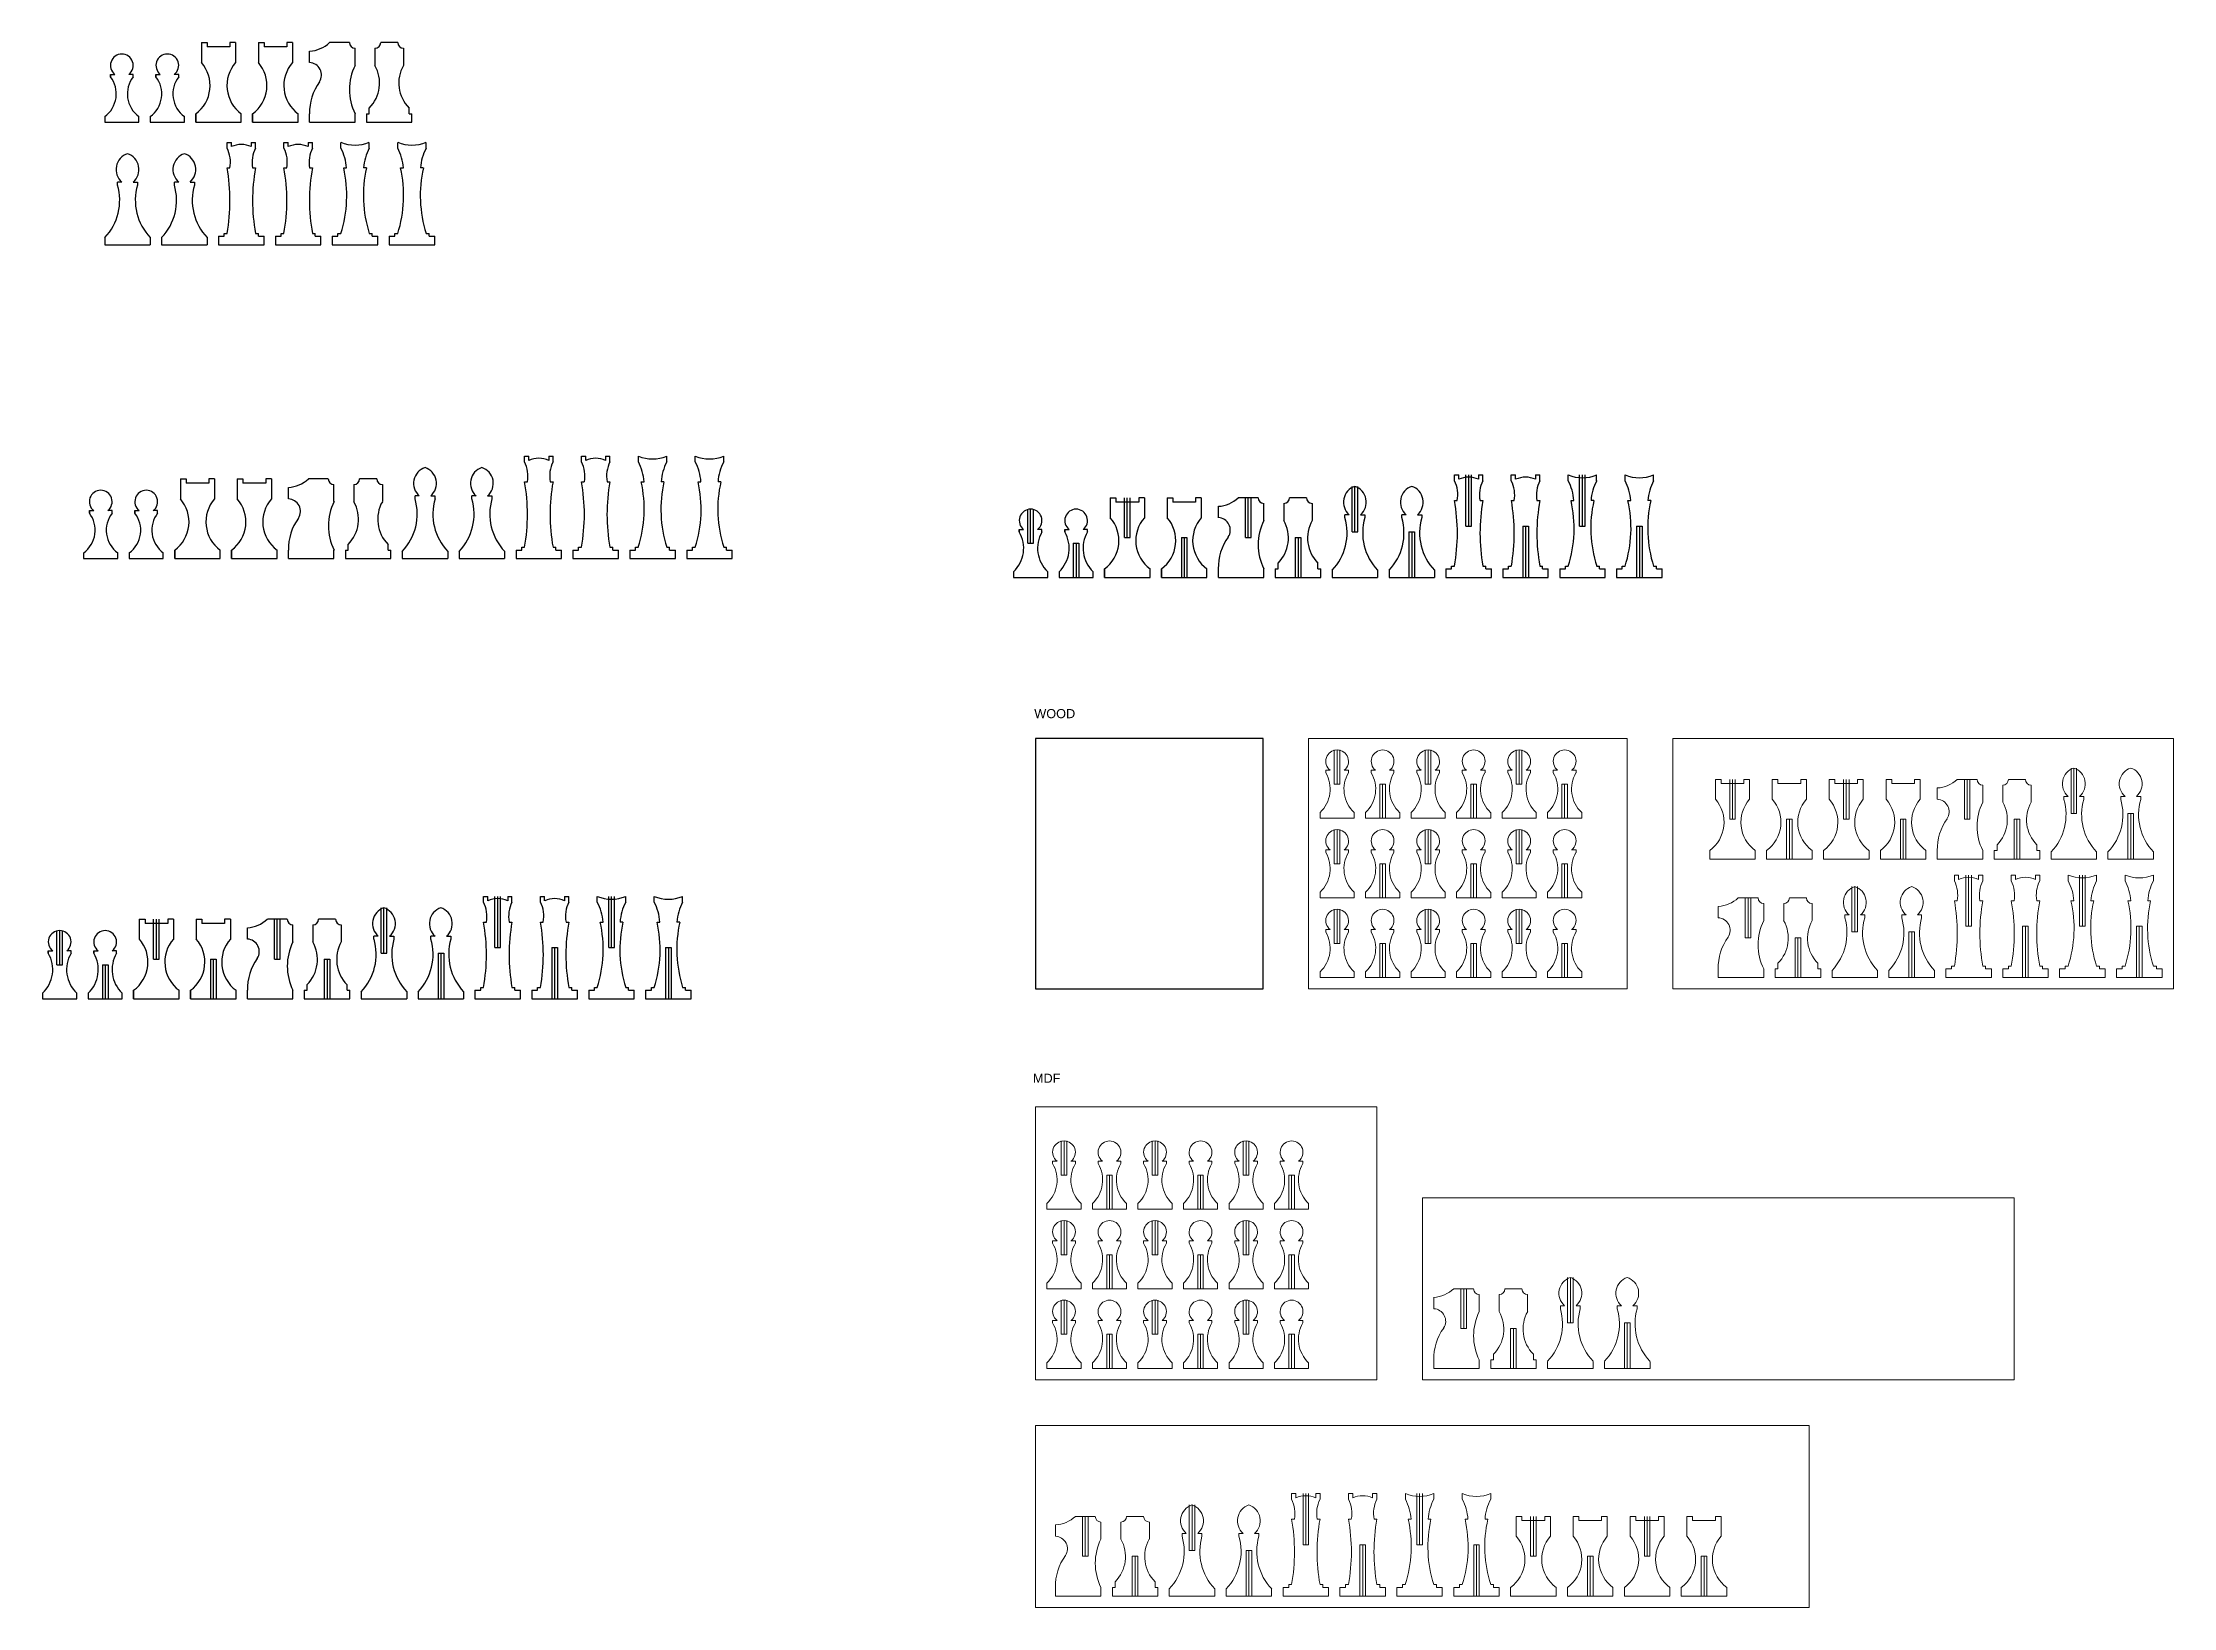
# Model space of a CAD drawing. Header units: inches. Extents: x 0.8 to 47.6, y -9.2 to 25.2.
import ezdxf

# ---------------------------------------------------------------- set-up
doc = ezdxf.new("R2010")
doc.units = ezdxf.units.IN
doc.header["$MEASUREMENT"] = 0
for name, color, linetype in [('Bishop', 4, 'Continuous'), ('King', 2, 'Continuous'), ('Knight', 5, 'Continuous'), ('Notches', 7, 'Continuous'), ('Pawn', 3, 'Continuous'), ('Queen', 6, 'Continuous'), ('Rook', 1, 'Continuous'), ('Stock', 7, 'Continuous')]:
    doc.layers.add(name, color=color, linetype=linetype)
doc.styles.get("Standard").update_dxf_attribs({"font": 'arial.ttf'})

msp = doc.modelspace()

# ---------------------------------------------------------------- texts
at = {"layer": 'Stock', "insert": (22.542, 10.525), "char_height": 0.2, "attachment_point": 1}
msp.add_mtext_dynamic_manual_height_columns('WOOD', width=1.68946, gutter_width=1, heights=[0], dxfattribs=at)
at = {"layer": 'Stock', "color": 1, "linetype": 'Continuous', "lineweight": 0, "insert": (22.513, 2.513), "char_height": 0.2, "attachment_point": 1}
msp.add_mtext_dynamic_manual_height_columns('MDF', width=0.28635, gutter_width=1, heights=[0], dxfattribs=at)

# ---------------------------------------------------------------- blocks, each defined once
blk = doc.blocks.new('Pawn')
at = {"layer": 'Notches', "color": 1}
for p, q in [((0.313, 0.75), (0.313, 1.5)), ((0.375, 0.75), (0.375, 1.5)), ((0.436, 0.75), (0.436, 1.5)), ((0.313, 0.75), (0.375, 0.75)), ((0.375, 0.75), (0.436, 0.75)), ((1.313, 0.75), (1.375, 0.75)), ((1.313, 0.75), (1.313, 0)), ((1.375, 0.75), (1.375, 0)), ((1.375, 0.75), (1.436, 0.75)), ((1.436, 0.75), (1.436, 0))]:
    blk.add_line(p, q, dxfattribs=at)
at = {"layer": 'Pawn', "color": 1}
for p, q in [((0.125, 1.053), (0.125, 1)), ((1.125, 1.053), (1.125, 1))]:
    blk.add_line(p, q, dxfattribs=at)
for points in [[(0.125, 1), (0.125, 1.053), (0.221, 1.053)], [(0.625, 1), (0.625, 1.053), (0.529, 1.053)], [(1.125, 1), (1.125, 1.053), (1.221, 1.053)], [(1.625, 1), (1.625, 1.053), (1.529, 1.053)], [(0, 0.125), (0, 0), (0.75, 0), (0.75, 0.125)], [(1, 0.125), (1, 0), (1.75, 0), (1.75, 0.125)]]:
    blk.add_lwpolyline(points, dxfattribs=at)
for centre, radius, start, end in [((0.375, 1.25), 0.25, 307.9982, 232.0018), ((1.375, 1.25), 0.25, 307.9982, 232.0018), ((-0.485, 0.641), 0.708, 313.2333, 30.5065), ((1.235, 0.641), 0.708, 149.4935, 226.7667), ((0.515, 0.641), 0.708, 313.2333, 30.5065), ((2.235, 0.641), 0.708, 149.4935, 226.7667)]:
    blk.add_arc(centre, radius, start, end, dxfattribs=at)
blk = doc.blocks.new('Rook')
at = {"layer": 'Notches', "color": 1}
for p, q in [((0.438, 0.875), (0.438, 1.75)), ((0.5, 0.875), (0.5, 1.75)), ((0.561, 0.875), (0.561, 1.75)), ((0.438, 0.875), (0.5, 0.875)), ((0.5, 0.875), (0.561, 0.875)), ((1.688, 0.875), (1.75, 0.875)), ((1.688, 0.875), (1.688, 0)), ((1.75, 0.875), (1.75, 0)), ((1.75, 0.875), (1.811, 0.875)), ((1.811, 0.875), (1.811, 0))]:
    blk.add_line(p, q, dxfattribs=at)
at = {"layer": 'Rook', "color": 1}
for p, q in [((0.125, 1.75), (0.125, 1.312)), ((0.125, 1.75), (0.25, 1.75)), ((0.25, 1.75), (0.25, 1.656)), ((0.75, 1.656), (0.25, 1.656)), ((0.875, 1.75), (0.75, 1.75)), ((0.75, 1.75), (0.75, 1.656)), ((0.875, 1.75), (0.875, 1.312)), ((1.375, 1.75), (1.375, 1.312)), ((1.375, 1.75), (1.5, 1.75)), ((1.5, 1.75), (1.5, 1.656)), ((2, 1.656), (1.5, 1.656)), ((2.125, 1.75), (2, 1.75)), ((2, 1.75), (2, 1.656)), ((2.125, 1.75), (2.125, 1.312)), ((0, 0.188), (0, 0)), ((0, 0), (0, 0.188)), ((0, 0), (1, 0)), ((1, 0), (1, 0.188)), ((1.25, 0.188), (1.25, 0)), ((1.25, 0), (1.25, 0.188)), ((1.25, 0), (2.25, 0)), ((2.25, 0), (2.25, 0.188))]:
    blk.add_line(p, q, dxfattribs=at)
for centre, start, end in [((-0.453, 0.807), 306.1703, 41.1494), ((1.453, 0.807), 138.8506, 233.8297), ((0.797, 0.807), 306.1703, 41.1494), ((2.703, 0.807), 138.8506, 233.8297)]:
    blk.add_arc(centre, 0.768, start, end, dxfattribs=at)
blk = doc.blocks.new('Knight')
at = {"layer": 'Knight', "color": 1}
for p, q in [((0, 1.312), (0, 1.562)), ((0.875, 1.75), (0.438, 1.75)), ((1, 1.25), (1, 1.625)), ((1.438, 1.625), (1.438, 1.25)), ((1.938, 1.75), (1.562, 1.75)), ((2.062, 1.625), (2.062, 1.25)), ((0, 0), (0, 0.188)), ((0, 0), (1, 0)), ((1, 0), (1, 0.188)), ((1.25, 0.188), (1.25, 0)), ((1.25, 0.188), (1.312, 0.188)), ((1.25, 0), (2.25, 0)), ((1.312, 0.188), (1.312, 0.312)), ((2.188, 0.188), (2.188, 0.312)), ((2.188, 0.188), (2.25, 0.188)), ((2.25, 0), (2.25, 0.188))]:
    blk.add_line(p, q, dxfattribs=at)
for centre, radius, start, end in [((-0.044, 2.269), 0.708, 273.5448, 312.8524), ((1, 1.75), 0.125, 180, 270), ((1.438, 1.75), 0.125, 270, 0), ((2.062, 1.75), 0.125, 180, 270), ((-0.013, 1.038), 0.275, 326.9222, 87.2577), ((2.066, 0.719), 1.191, 153.519, 206.481), ((0.754, 0.864), 0.785, 315.3648, 29.4459), ((2.746, 0.864), 0.785, 150.5541, 224.6352), ((1.149, 0.214), 1.15, 144.1541, 181.3225)]:
    blk.add_arc(centre, radius, start, end, dxfattribs=at)
at = {"layer": 'Notches', "color": 1}
for p, q in [((0.595, 0.875), (0.595, 1.75)), ((0.656, 0.875), (0.656, 1.75)), ((0.718, 0.875), (0.718, 1.75)), ((0.595, 0.875), (0.656, 0.875)), ((0.656, 0.875), (0.718, 0.875)), ((1.688, 0.875), (1.75, 0.875)), ((1.688, 0.875), (1.688, 0)), ((1.75, 0.875), (1.75, 0)), ((1.75, 0.875), (1.811, 0.875)), ((1.811, 0.875), (1.811, 0))]:
    blk.add_line(p, q, dxfattribs=at)
blk = doc.blocks.new('Bishop')
at = {"layer": 'Bishop', "color": 1}
for p, q in [((0.375, 1.375), (0.281, 1.375)), ((0.281, 1.312), (0.281, 1.375)), ((0.625, 1.375), (0.719, 1.375)), ((0.719, 1.375), (0.719, 1.312)), ((1.625, 1.375), (1.531, 1.375)), ((1.531, 1.312), (1.531, 1.375)), ((1.875, 1.375), (1.969, 1.375)), ((1.969, 1.375), (1.969, 1.312)), ((0, 0.156), (0, 0)), ((0, 0), (1, 0)), ((1, 0.156), (1, 0)), ((1.25, 0.156), (1.25, 0)), ((1.25, 0), (2.25, 0)), ((2.25, 0.156), (2.25, 0))]:
    blk.add_line(p, q, dxfattribs=at)
for centre, radius, start, end in [((0.616, 1.652), 0.367, 108.4349, 228.9452), ((0.384, 1.652), 0.367, 311.0548, 71.5651), ((1.866, 1.652), 0.367, 108.4349, 228.9452), ((1.634, 1.652), 0.367, 311.0548, 71.5651), ((-0.864, 0.979), 1.193, 316.4213, 16.2361), ((1.864, 0.979), 1.193, 163.7639, 223.5787), ((0.386, 0.979), 1.193, 316.4213, 16.2361), ((3.114, 0.979), 1.193, 163.7639, 223.5787)]:
    blk.add_arc(centre, radius, start, end, dxfattribs=at)
at = {"layer": 'Notches', "color": 1}
for p, q in [((0.438, 1), (0.438, 2)), ((0.5, 1), (0.5, 2)), ((0.561, 1), (0.561, 2)), ((0.438, 1), (0.5, 1)), ((0.5, 1), (0.561, 1)), ((1.688, 1), (1.75, 1)), ((1.688, 1), (1.688, 0)), ((1.75, 1), (1.75, 0)), ((1.75, 1), (1.811, 1)), ((1.811, 1), (1.811, 0))]:
    blk.add_line(p, q, dxfattribs=at)
blk = doc.blocks.new('King')
at = {"layer": 'King', "color": 1}
for p, q in [((0.188, 2.25), (0.281, 2.25)), ((0.188, 2.125), (0.188, 2.25)), ((0.281, 2.156), (0.281, 2.25)), ((0.719, 2.25), (0.812, 2.25)), ((0.719, 2.25), (0.719, 2.156)), ((0.812, 2.125), (0.812, 2.25)), ((1.437, 2.25), (1.531, 2.25)), ((1.437, 2.125), (1.437, 2.25)), ((1.531, 2.156), (1.531, 2.25)), ((1.969, 2.25), (2.062, 2.25)), ((1.969, 2.25), (1.969, 2.156)), ((2.062, 2.125), (2.062, 2.25)), ((0.188, 1.688), (0.25, 1.688)), ((0.75, 1.688), (0.812, 1.688)), ((1.437, 1.688), (1.5, 1.688)), ((2, 1.688), (2.062, 1.688)), ((0, 0.188), (0, 0)), ((0, 0.188), (0.125, 0.188)), ((0, 0), (1, 0)), ((0.125, 0.25), (0.188, 0.25)), ((0.125, 0.188), (0.125, 0.25)), ((0.812, 0.25), (0.875, 0.25)), ((0.875, 0.188), (0.875, 0.25)), ((0.875, 0.188), (1, 0.188)), ((1, 0), (1, 0.188)), ((1.25, 0.188), (1.25, 0)), ((1.25, 0.188), (1.375, 0.188)), ((1.25, 0), (2.25, 0)), ((1.375, 0.25), (1.437, 0.25)), ((1.375, 0.188), (1.375, 0.25)), ((2.062, 0.25), (2.125, 0.25)), ((2.125, 0.188), (2.125, 0.25)), ((2.125, 0.188), (2.25, 0.188)), ((2.25, 0), (2.25, 0.188))]:
    blk.add_line(p, q, dxfattribs=at)
for centre, radius, start, end in [((-0.438, 1.812), 0.699, 349.6952, 26.5651), ((0.5, 1.669), 0.534, 65.8105, 114.1895), ((1.437, 1.812), 0.699, 153.4349, 190.3048), ((0.812, 1.812), 0.699, 349.6952, 26.5651), ((1.75, 1.669), 0.534, 65.8105, 114.1895), ((2.687, 1.812), 0.699, 153.4349, 190.3048), ((-3.789, 0.969), 4.041, 349.7546, 10.2454), ((4.789, 0.969), 4.041, 169.7546, 190.2454), ((-2.539, 0.969), 4.041, 349.7546, 10.2454), ((6.039, 0.969), 4.041, 169.7546, 190.2454)]:
    blk.add_arc(centre, radius, start, end, dxfattribs=at)
at = {"layer": 'Notches', "color": 1}
for p, q in [((0.438, 1.125), (0.438, 2.25)), ((0.5, 1.125), (0.5, 2.25)), ((0.561, 1.125), (0.561, 2.25)), ((0.438, 1.125), (0.5, 1.125)), ((0.5, 1.125), (0.561, 1.125)), ((1.688, 1.125), (1.75, 1.125)), ((1.688, 1.125), (1.688, 0)), ((1.75, 1.125), (1.75, 0)), ((1.75, 1.125), (1.811, 1.125)), ((1.811, 1.125), (1.811, 0))]:
    blk.add_line(p, q, dxfattribs=at)
blk = doc.blocks.new('Queen')
at = {"layer": 'Notches', "color": 1}
for p, q in [((0.438, 1.125), (0.438, 2.25)), ((0.5, 1.125), (0.5, 2.25)), ((0.561, 1.125), (0.561, 2.25)), ((0.438, 1.125), (0.5, 1.125)), ((0.5, 1.125), (0.561, 1.125)), ((1.689, 1.125), (1.75, 1.125)), ((1.689, 1.125), (1.689, 0)), ((1.75, 1.125), (1.75, 0)), ((1.75, 1.125), (1.812, 1.125)), ((1.812, 1.125), (1.812, 0))]:
    blk.add_line(p, q, dxfattribs=at)
at = {"layer": 'Queen', "color": 1}
for p, q in [((0.188, 2.125), (0.188, 2.25)), ((0.812, 2.125), (0.812, 2.25)), ((1.438, 2.125), (1.438, 2.25)), ((2.063, 2.125), (2.063, 2.25)), ((0.25, 1.688), (0.312, 1.688)), ((0.75, 1.688), (0.688, 1.688)), ((1.5, 1.688), (1.563, 1.688)), ((2, 1.688), (1.938, 1.688)), ((0, 0.188), (0, 0)), ((0, 0.188), (0.125, 0.188)), ((0, 0), (1, 0)), ((0.125, 0.25), (0.188, 0.25)), ((0.125, 0.188), (0.125, 0.25)), ((0.812, 0.25), (0.875, 0.25)), ((0.875, 0.188), (0.875, 0.25)), ((0.875, 0.188), (1, 0.188)), ((1, 0), (1, 0.188)), ((1.25, 0.188), (1.25, 0)), ((1.25, 0.188), (1.375, 0.188)), ((1.25, 0), (2.25, 0)), ((1.375, 0.25), (1.438, 0.25)), ((1.375, 0.188), (1.375, 0.25)), ((2.063, 0.25), (2.125, 0.25)), ((2.125, 0.188), (2.125, 0.25)), ((2.125, 0.188), (2.25, 0.188)), ((2.25, 0), (2.25, 0.188))]:
    blk.add_line(p, q, dxfattribs=at)
for centre, radius, start, end in [((0.5, 3), 0.812, 247.3801, 292.6199), ((-0.792, 1.609), 1.107, 4.0843, 27.8065), ((1.792, 1.609), 1.107, 152.1935, 175.9157), ((1.75, 3), 0.812, 247.3801, 292.6199), ((0.458, 1.609), 1.107, 4.0843, 27.8065), ((3.042, 1.609), 1.107, 152.1935, 175.9157), ((-2.417, 1.083), 2.734, 342.2553, 12.7656), ((3.417, 1.083), 2.734, 167.2344, 197.7447), ((-1.167, 1.083), 2.734, 342.2553, 12.7656), ((4.667, 1.083), 2.734, 167.2344, 197.7447)]:
    blk.add_arc(centre, radius, start, end, dxfattribs=at)

# ---------------------------------------------------------------- linework, layer by layer
at = {"layer": 'Bishop'}
for p, q in [((2.494, 22.102), (2.401, 22.102)), ((2.401, 22.039), (2.401, 22.102)), ((2.744, 22.102), (2.838, 22.102)), ((2.838, 22.102), (2.838, 22.039)), ((3.744, 22.102), (3.651, 22.102)), ((3.651, 22.039), (3.651, 22.102)), ((3.994, 22.102), (4.088, 22.102)), ((4.088, 22.102), (4.088, 22.039)), ((2.119, 20.883), (2.119, 20.727)), ((2.119, 20.727), (3.119, 20.727)), ((3.119, 20.883), (3.119, 20.727)), ((3.369, 20.883), (3.369, 20.727)), ((3.369, 20.727), (4.369, 20.727)), ((4.369, 20.883), (4.369, 20.727)), ((9.031, 15.207), (8.937, 15.207)), ((8.937, 15.145), (8.937, 15.207)), ((9.281, 15.207), (9.375, 15.207)), ((9.375, 15.207), (9.375, 15.145)), ((10.281, 15.207), (10.187, 15.207)), ((10.187, 15.145), (10.187, 15.207)), ((10.531, 15.207), (10.625, 15.207)), ((10.625, 15.207), (10.625, 15.145)), ((8.656, 13.988), (8.656, 13.832)), ((8.656, 13.832), (9.656, 13.832)), ((9.656, 13.988), (9.656, 13.832)), ((9.906, 13.988), (9.906, 13.832)), ((9.906, 13.832), (10.906, 13.832)), ((10.906, 13.988), (10.906, 13.832)), ((8.129, 5.533), (8.035, 5.533)), ((8.035, 5.471), (8.035, 5.533)), ((8.379, 5.533), (8.473, 5.533)), ((8.473, 5.533), (8.473, 5.471)), ((9.379, 5.533), (9.285, 5.533)), ((9.285, 5.471), (9.285, 5.533)), ((9.629, 5.533), (9.723, 5.533)), ((9.723, 5.533), (9.723, 5.471)), ((7.754, 4.314), (7.754, 4.158)), ((8.754, 4.314), (8.754, 4.158)), ((9.004, 4.314), (9.004, 4.158)), ((10.004, 4.314), (10.004, 4.158)), ((7.754, 4.158), (8.754, 4.158)), ((9.004, 4.158), (10.004, 4.158))]:
    msp.add_line(p, q, dxfattribs=at)
at = {"layer": 'Bishop', "color": 5, "linetype": 'Continuous', "lineweight": 0}
for p, q in [((45.258, 8.604), (45.164, 8.604)), ((45.164, 8.542), (45.164, 8.604)), ((45.508, 8.604), (45.602, 8.604)), ((45.602, 8.604), (45.602, 8.542)), ((46.508, 8.604), (46.414, 8.604)), ((46.414, 8.542), (46.414, 8.604)), ((46.758, 8.604), (46.852, 8.604)), ((46.852, 8.604), (46.852, 8.542)), ((44.883, 7.386), (44.883, 7.229)), ((44.883, 7.229), (45.883, 7.229)), ((45.883, 7.386), (45.883, 7.229)), ((46.133, 7.386), (46.133, 7.229)), ((46.133, 7.229), (47.133, 7.229)), ((47.133, 7.386), (47.133, 7.229)), ((40.446, 6.002), (40.352, 6.002)), ((40.352, 5.939), (40.352, 6.002)), ((40.696, 6.002), (40.789, 6.002)), ((40.789, 6.002), (40.789, 5.939)), ((41.696, 6.002), (41.602, 6.002)), ((41.602, 5.939), (41.602, 6.002)), ((41.946, 6.002), (42.039, 6.002)), ((42.039, 6.002), (42.039, 5.939)), ((40.071, 4.783), (40.071, 4.627)), ((41.071, 4.783), (41.071, 4.627)), ((41.321, 4.783), (41.321, 4.627)), ((42.321, 4.783), (42.321, 4.627)), ((40.071, 4.627), (41.071, 4.627)), ((41.321, 4.627), (42.321, 4.627)), ((34.196, -2.588), (34.102, -2.588)), ((34.102, -2.65), (34.102, -2.588)), ((34.446, -2.588), (34.539, -2.588)), ((34.539, -2.588), (34.539, -2.65)), ((35.446, -2.588), (35.352, -2.588)), ((35.352, -2.65), (35.352, -2.588)), ((35.696, -2.588), (35.789, -2.588)), ((35.789, -2.588), (35.789, -2.65)), ((33.821, -3.807), (33.821, -3.963)), ((33.821, -3.963), (34.821, -3.963)), ((34.821, -3.807), (34.821, -3.963)), ((35.071, -3.807), (35.071, -3.963)), ((35.071, -3.963), (36.071, -3.963)), ((36.071, -3.807), (36.071, -3.963)), ((25.883, -7.588), (25.789, -7.588)), ((25.789, -7.65), (25.789, -7.588)), ((26.133, -7.588), (26.227, -7.588)), ((26.227, -7.588), (26.227, -7.65)), ((27.133, -7.588), (27.039, -7.588)), ((27.039, -7.65), (27.039, -7.588)), ((27.383, -7.588), (27.477, -7.588)), ((27.477, -7.588), (27.477, -7.65)), ((25.508, -8.807), (25.508, -8.963)), ((26.508, -8.807), (26.508, -8.963)), ((26.758, -8.807), (26.758, -8.963)), ((27.758, -8.807), (27.758, -8.963)), ((25.508, -8.963), (26.508, -8.963)), ((26.758, -8.963), (27.758, -8.963))]:
    msp.add_line(p, q, dxfattribs=at)
at = {"layer": 'Bishop'}
for centre, radius, start, end in [((2.735, 22.379), 0.367, 108.4349, 228.9452), ((2.503, 22.379), 0.367, 311.0548, 71.5651), ((3.985, 22.379), 0.367, 108.4349, 228.9452), ((3.753, 22.379), 0.367, 311.0548, 71.5651), ((1.255, 21.706), 1.193, 316.4213, 16.2361), ((3.984, 21.706), 1.193, 163.7639, 223.5787), ((2.505, 21.706), 1.193, 316.4213, 16.2361), ((5.234, 21.706), 1.193, 163.7639, 223.5787), ((9.272, 15.484), 0.367, 108.4349, 228.9452), ((9.04, 15.484), 0.367, 311.0548, 71.5651), ((10.522, 15.484), 0.367, 108.4349, 228.9452), ((10.29, 15.484), 0.367, 311.0548, 71.5651), ((7.792, 14.811), 1.193, 316.4213, 16.2361), ((10.521, 14.811), 1.193, 163.7639, 223.5787), ((9.042, 14.811), 1.193, 316.4213, 16.2361), ((11.771, 14.811), 1.193, 163.7639, 223.5787), ((8.37, 5.81), 0.367, 108.4349, 228.9452), ((8.138, 5.81), 0.367, 311.0548, 71.5651), ((9.62, 5.81), 0.367, 108.4349, 228.9452), ((9.388, 5.81), 0.367, 311.0548, 71.5651), ((6.89, 5.137), 1.193, 316.4213, 16.2361), ((9.619, 5.137), 1.193, 163.7639, 223.5787), ((8.14, 5.137), 1.193, 316.4213, 16.2361), ((10.869, 5.137), 1.193, 163.7639, 223.5787)]:
    msp.add_arc(centre, radius, start, end, dxfattribs=at)
at = {"layer": 'Bishop', "color": 5, "linetype": 'Continuous', "lineweight": 0}
for centre, radius, start, end in [((45.499, 8.881), 0.367, 108.4349, 228.9452), ((45.267, 8.881), 0.367, 311.0548, 71.5651), ((46.749, 8.881), 0.367, 108.4349, 228.9452), ((46.517, 8.881), 0.367, 311.0548, 71.5651), ((44.019, 8.208), 1.193, 316.4213, 16.2361), ((46.748, 8.208), 1.193, 163.7639, 223.5787), ((45.269, 8.208), 1.193, 316.4213, 16.2361), ((47.998, 8.208), 1.193, 163.7639, 223.5787), ((40.687, 6.278), 0.367, 108.4349, 228.9452), ((40.455, 6.278), 0.367, 311.0548, 71.5651), ((41.937, 6.278), 0.367, 108.4349, 228.9452), ((41.705, 6.278), 0.367, 311.0548, 71.5651), ((39.206, 5.606), 1.193, 316.4213, 16.2361), ((41.935, 5.606), 1.193, 163.7639, 223.5787), ((40.456, 5.606), 1.193, 316.4213, 16.2361), ((43.185, 5.606), 1.193, 163.7639, 223.5787), ((34.437, -2.311), 0.367, 108.4349, 228.9452), ((34.205, -2.311), 0.367, 311.0548, 71.5651), ((35.687, -2.311), 0.367, 108.4349, 228.9452), ((35.455, -2.311), 0.367, 311.0548, 71.5651), ((32.956, -2.984), 1.193, 316.4213, 16.2361), ((35.685, -2.984), 1.193, 163.7639, 223.5787), ((34.206, -2.984), 1.193, 316.4213, 16.2361), ((36.935, -2.984), 1.193, 163.7639, 223.5787), ((26.124, -7.311), 0.367, 108.4349, 228.9452), ((25.892, -7.311), 0.367, 311.0548, 71.5651), ((27.374, -7.311), 0.367, 108.4349, 228.9452), ((27.142, -7.311), 0.367, 311.0548, 71.5651), ((24.644, -7.984), 1.193, 316.4213, 16.2361), ((27.373, -7.984), 1.193, 163.7639, 223.5787), ((25.894, -7.984), 1.193, 316.4213, 16.2361), ((28.623, -7.984), 1.193, 163.7639, 223.5787)]:
    msp.add_arc(centre, radius, start, end, dxfattribs=at)
at = {"layer": 'King'}
for p, q in [((4.807, 22.977), (4.901, 22.977)), ((4.807, 22.852), (4.807, 22.977)), ((4.901, 22.883), (4.901, 22.977)), ((5.338, 22.977), (5.432, 22.977)), ((5.338, 22.977), (5.338, 22.883)), ((5.432, 22.852), (5.432, 22.977)), ((6.057, 22.977), (6.151, 22.977)), ((6.057, 22.852), (6.057, 22.977)), ((6.151, 22.883), (6.151, 22.977)), ((6.588, 22.977), (6.682, 22.977)), ((6.588, 22.977), (6.588, 22.883)), ((6.682, 22.852), (6.682, 22.977)), ((4.807, 22.414), (4.869, 22.414)), ((5.369, 22.414), (5.432, 22.414)), ((6.057, 22.414), (6.119, 22.414)), ((6.619, 22.414), (6.682, 22.414)), ((4.619, 20.914), (4.619, 20.727)), ((4.619, 20.914), (4.744, 20.914)), ((4.619, 20.727), (5.619, 20.727)), ((4.744, 20.977), (4.807, 20.977)), ((4.744, 20.914), (4.744, 20.977)), ((5.432, 20.977), (5.494, 20.977)), ((5.494, 20.914), (5.494, 20.977)), ((5.494, 20.914), (5.619, 20.914)), ((5.619, 20.727), (5.619, 20.914)), ((5.869, 20.914), (5.869, 20.727)), ((5.869, 20.914), (5.994, 20.914)), ((5.869, 20.727), (6.869, 20.727)), ((5.994, 20.977), (6.057, 20.977)), ((5.994, 20.914), (5.994, 20.977)), ((6.682, 20.977), (6.744, 20.977)), ((6.744, 20.914), (6.744, 20.977)), ((6.744, 20.914), (6.869, 20.914)), ((6.869, 20.727), (6.869, 20.914)), ((11.344, 16.082), (11.437, 16.082)), ((11.344, 15.957), (11.344, 16.082)), ((11.437, 15.988), (11.437, 16.082)), ((11.875, 16.082), (11.875, 15.988)), ((11.875, 16.082), (11.969, 16.082)), ((11.969, 15.957), (11.969, 16.082)), ((12.594, 16.082), (12.687, 16.082)), ((12.594, 15.957), (12.594, 16.082)), ((12.687, 15.988), (12.687, 16.082)), ((13.125, 16.082), (13.219, 16.082)), ((13.125, 16.082), (13.125, 15.988)), ((13.219, 15.957), (13.219, 16.082)), ((11.344, 15.52), (11.406, 15.52)), ((11.906, 15.52), (11.969, 15.52)), ((12.594, 15.52), (12.656, 15.52)), ((13.156, 15.52), (13.219, 15.52)), ((11.281, 14.082), (11.344, 14.082)), ((11.281, 14.02), (11.281, 14.082)), ((11.969, 14.082), (12.031, 14.082)), ((12.031, 14.02), (12.031, 14.082)), ((12.531, 14.082), (12.594, 14.082)), ((12.531, 14.02), (12.531, 14.082)), ((13.219, 14.082), (13.281, 14.082)), ((13.281, 14.02), (13.281, 14.082)), ((11.156, 14.02), (11.156, 13.832)), ((11.156, 14.02), (11.281, 14.02)), ((11.156, 13.832), (12.156, 13.832)), ((12.031, 14.02), (12.156, 14.02)), ((12.156, 13.832), (12.156, 14.02)), ((12.406, 14.02), (12.406, 13.832)), ((12.406, 14.02), (12.531, 14.02)), ((12.406, 13.832), (13.406, 13.832)), ((13.281, 14.02), (13.406, 14.02)), ((13.406, 13.832), (13.406, 14.02)), ((10.442, 6.408), (10.535, 6.408)), ((10.442, 6.283), (10.442, 6.408)), ((10.535, 6.314), (10.535, 6.408)), ((10.973, 6.408), (11.067, 6.408)), ((10.973, 6.408), (10.973, 6.314)), ((11.067, 6.283), (11.067, 6.408)), ((11.692, 6.408), (11.785, 6.408)), ((11.692, 6.283), (11.692, 6.408)), ((11.785, 6.314), (11.785, 6.408)), ((12.223, 6.408), (12.317, 6.408)), ((12.223, 6.408), (12.223, 6.314)), ((12.317, 6.283), (12.317, 6.408)), ((10.442, 5.846), (10.504, 5.846)), ((11.004, 5.846), (11.067, 5.846)), ((11.692, 5.846), (11.754, 5.846)), ((12.254, 5.846), (12.317, 5.846)), ((10.254, 4.346), (10.254, 4.158)), ((10.254, 4.346), (10.379, 4.346)), ((10.379, 4.408), (10.442, 4.408)), ((10.379, 4.346), (10.379, 4.408)), ((11.067, 4.408), (11.129, 4.408)), ((11.129, 4.346), (11.129, 4.408)), ((11.129, 4.346), (11.254, 4.346)), ((11.254, 4.158), (11.254, 4.346)), ((11.504, 4.346), (11.504, 4.158)), ((11.504, 4.346), (11.629, 4.346)), ((11.629, 4.408), (11.692, 4.408)), ((11.629, 4.346), (11.629, 4.408)), ((12.317, 4.408), (12.379, 4.408)), ((12.379, 4.346), (12.379, 4.408)), ((12.379, 4.346), (12.504, 4.346)), ((12.504, 4.158), (12.504, 4.346)), ((10.254, 4.158), (11.254, 4.158)), ((11.504, 4.158), (12.504, 4.158))]:
    msp.add_line(p, q, dxfattribs=at)
at = {"layer": 'King', "color": 5, "linetype": 'Continuous', "lineweight": 0}
for p, q in [((42.758, 6.877), (42.852, 6.877)), ((42.758, 6.752), (42.758, 6.877)), ((42.852, 6.783), (42.852, 6.877)), ((43.289, 6.877), (43.383, 6.877)), ((43.289, 6.877), (43.289, 6.783)), ((43.383, 6.752), (43.383, 6.877)), ((44.008, 6.877), (44.102, 6.877)), ((44.008, 6.752), (44.008, 6.877)), ((44.102, 6.783), (44.102, 6.877)), ((44.539, 6.877), (44.633, 6.877)), ((44.539, 6.877), (44.539, 6.783)), ((44.633, 6.752), (44.633, 6.877)), ((42.758, 6.314), (42.821, 6.314)), ((43.321, 6.314), (43.383, 6.314)), ((44.008, 6.314), (44.071, 6.314)), ((44.571, 6.314), (44.633, 6.314)), ((42.571, 4.814), (42.571, 4.627)), ((42.571, 4.814), (42.696, 4.814)), ((42.696, 4.877), (42.758, 4.877)), ((42.696, 4.814), (42.696, 4.877)), ((43.383, 4.877), (43.446, 4.877)), ((43.446, 4.814), (43.446, 4.877)), ((43.446, 4.814), (43.571, 4.814)), ((43.571, 4.627), (43.571, 4.814)), ((43.821, 4.814), (43.821, 4.627)), ((43.821, 4.814), (43.946, 4.814)), ((43.946, 4.877), (44.008, 4.877)), ((43.946, 4.814), (43.946, 4.877)), ((44.633, 4.877), (44.696, 4.877)), ((44.696, 4.814), (44.696, 4.877)), ((44.696, 4.814), (44.821, 4.814)), ((44.821, 4.627), (44.821, 4.814)), ((42.571, 4.627), (43.571, 4.627)), ((43.821, 4.627), (44.821, 4.627)), ((28.196, -6.713), (28.289, -6.713)), ((28.196, -6.838), (28.196, -6.713)), ((28.289, -6.807), (28.289, -6.713)), ((28.727, -6.713), (28.821, -6.713)), ((28.727, -6.713), (28.727, -6.807)), ((28.821, -6.838), (28.821, -6.713)), ((29.446, -6.713), (29.539, -6.713)), ((29.446, -6.838), (29.446, -6.713)), ((29.539, -6.807), (29.539, -6.713)), ((29.977, -6.713), (30.071, -6.713)), ((29.977, -6.713), (29.977, -6.807)), ((30.071, -6.838), (30.071, -6.713)), ((28.196, -7.275), (28.258, -7.275)), ((28.758, -7.275), (28.821, -7.275)), ((29.446, -7.275), (29.508, -7.275)), ((30.008, -7.275), (30.071, -7.275)), ((28.008, -8.775), (28.008, -8.963)), ((28.008, -8.775), (28.133, -8.775)), ((28.133, -8.713), (28.196, -8.713)), ((28.133, -8.775), (28.133, -8.713)), ((28.821, -8.713), (28.883, -8.713)), ((28.883, -8.775), (28.883, -8.713)), ((28.883, -8.775), (29.008, -8.775)), ((29.008, -8.963), (29.008, -8.775)), ((29.258, -8.775), (29.258, -8.963)), ((29.258, -8.775), (29.383, -8.775)), ((29.383, -8.713), (29.446, -8.713)), ((29.383, -8.775), (29.383, -8.713)), ((30.071, -8.713), (30.133, -8.713)), ((30.133, -8.775), (30.133, -8.713)), ((30.133, -8.775), (30.258, -8.775)), ((30.258, -8.963), (30.258, -8.775)), ((28.008, -8.963), (29.008, -8.963)), ((29.258, -8.963), (30.258, -8.963))]:
    msp.add_line(p, q, dxfattribs=at)
at = {"layer": 'King'}
for centre, radius, start, end in [((4.182, 22.539), 0.699, 349.6952, 26.5651), ((5.119, 22.396), 0.534, 65.8105, 114.1895), ((6.057, 22.539), 0.699, 153.4349, 190.3048), ((5.432, 22.539), 0.699, 349.6952, 26.5651), ((6.369, 22.396), 0.534, 65.8105, 114.1895), ((7.307, 22.539), 0.699, 153.4349, 190.3048), ((0.83, 21.696), 4.041, 349.7546, 10.2454), ((9.408, 21.696), 4.041, 169.7546, 190.2454), ((2.08, 21.696), 4.041, 349.7546, 10.2454), ((10.658, 21.696), 4.041, 169.7546, 190.2454), ((10.719, 15.645), 0.699, 349.6952, 26.5651), ((11.656, 15.501), 0.534, 65.8105, 114.1895), ((12.594, 15.645), 0.699, 153.4349, 190.3048), ((11.969, 15.645), 0.699, 349.6952, 26.5651), ((12.906, 15.501), 0.534, 65.8105, 114.1895), ((13.844, 15.645), 0.699, 153.4349, 190.3048), ((7.367, 14.801), 4.041, 349.7546, 10.2454), ((15.945, 14.801), 4.041, 169.7546, 190.2454), ((8.617, 14.801), 4.041, 349.7546, 10.2454), ((17.195, 14.801), 4.041, 169.7546, 190.2454), ((9.817, 5.971), 0.699, 349.6952, 26.5651), ((10.754, 5.827), 0.534, 65.8105, 114.1895), ((11.692, 5.971), 0.699, 153.4349, 190.3048), ((11.067, 5.971), 0.699, 349.6952, 26.5651), ((12.004, 5.827), 0.534, 65.8105, 114.1895), ((12.942, 5.971), 0.699, 153.4349, 190.3048), ((6.465, 5.127), 4.041, 349.7546, 10.2454), ((15.043, 5.127), 4.041, 169.7546, 190.2454), ((7.715, 5.127), 4.041, 349.7546, 10.2454), ((16.293, 5.127), 4.041, 169.7546, 190.2454)]:
    msp.add_arc(centre, radius, start, end, dxfattribs=at)
at = {"layer": 'King', "color": 5, "linetype": 'Continuous', "lineweight": 0}
for centre, radius, start, end in [((42.133, 6.439), 0.699, 349.6952, 26.5651), ((43.071, 6.296), 0.534, 65.8105, 114.1895), ((44.008, 6.439), 0.699, 153.4349, 190.3048), ((43.383, 6.439), 0.699, 349.6952, 26.5651), ((44.321, 6.296), 0.534, 65.8105, 114.1895), ((45.258, 6.439), 0.699, 153.4349, 190.3048), ((38.782, 5.595), 4.041, 349.7546, 10.2454), ((47.36, 5.595), 4.041, 169.7546, 190.2454), ((40.032, 5.595), 4.041, 349.7546, 10.2454), ((48.61, 5.595), 4.041, 169.7546, 190.2454), ((27.571, -7.15), 0.699, 349.6952, 26.5651), ((28.508, -7.294), 0.534, 65.8105, 114.1895), ((29.446, -7.15), 0.699, 153.4349, 190.3048), ((28.821, -7.15), 0.699, 349.6952, 26.5651), ((29.758, -7.294), 0.534, 65.8105, 114.1895), ((30.696, -7.15), 0.699, 153.4349, 190.3048), ((24.219, -7.994), 4.041, 349.7546, 10.2454), ((32.797, -7.994), 4.041, 169.7546, 190.2454), ((25.469, -7.994), 4.041, 349.7546, 10.2454), ((34.047, -7.994), 4.041, 169.7546, 190.2454)]:
    msp.add_arc(centre, radius, start, end, dxfattribs=at)
at = {"layer": 'Knight'}
for p, q in [((6.619, 24.731), (6.619, 24.981)), ((7.494, 25.168), (7.057, 25.168)), ((7.619, 24.668), (7.619, 25.043)), ((8.057, 25.043), (8.057, 24.668)), ((8.557, 25.168), (8.182, 25.168)), ((8.682, 25.043), (8.682, 24.668)), ((6.619, 23.418), (6.619, 23.606)), ((6.619, 23.418), (7.619, 23.418)), ((7.619, 23.418), (7.619, 23.606)), ((7.869, 23.606), (7.869, 23.418)), ((7.869, 23.606), (7.932, 23.606)), ((7.869, 23.418), (8.869, 23.418)), ((7.932, 23.606), (7.932, 23.731)), ((8.807, 23.606), (8.807, 23.731)), ((8.807, 23.606), (8.869, 23.606)), ((8.869, 23.418), (8.869, 23.606)), ((7.031, 15.582), (6.594, 15.582)), ((7.156, 15.082), (7.156, 15.457)), ((7.594, 15.457), (7.594, 15.082)), ((8.094, 15.582), (7.719, 15.582)), ((8.219, 15.457), (8.219, 15.082)), ((6.156, 15.145), (6.156, 15.395)), ((7.469, 14.02), (7.469, 14.145)), ((8.344, 14.02), (8.344, 14.145)), ((6.156, 13.832), (6.156, 14.02)), ((6.156, 13.832), (7.156, 13.832)), ((7.156, 13.832), (7.156, 14.02)), ((7.406, 14.02), (7.469, 14.02)), ((7.406, 14.02), (7.406, 13.832)), ((7.406, 13.832), (8.406, 13.832)), ((8.344, 14.02), (8.406, 14.02)), ((8.406, 13.832), (8.406, 14.02)), ((5.254, 5.471), (5.254, 5.721)), ((6.129, 5.908), (5.692, 5.908)), ((6.254, 5.408), (6.254, 5.783)), ((6.692, 5.783), (6.692, 5.408)), ((7.192, 5.908), (6.817, 5.908)), ((7.317, 5.783), (7.317, 5.408)), ((5.254, 4.158), (5.254, 4.346)), ((6.254, 4.158), (6.254, 4.346)), ((6.504, 4.346), (6.504, 4.158)), ((6.504, 4.346), (6.567, 4.346)), ((6.567, 4.346), (6.567, 4.471)), ((7.442, 4.346), (7.442, 4.471)), ((7.442, 4.346), (7.504, 4.346)), ((7.504, 4.158), (7.504, 4.346)), ((5.254, 4.158), (6.254, 4.158)), ((6.504, 4.158), (7.504, 4.158))]:
    msp.add_line(p, q, dxfattribs=at)
at = {"layer": 'Knight', "color": 5, "linetype": 'Continuous', "lineweight": 0}
for p, q in [((43.258, 8.979), (42.821, 8.979)), ((44.321, 8.979), (43.946, 8.979)), ((42.383, 8.542), (42.383, 8.792)), ((43.383, 8.479), (43.383, 8.854)), ((43.821, 8.854), (43.821, 8.479)), ((44.446, 8.854), (44.446, 8.479)), ((43.696, 7.417), (43.696, 7.542)), ((44.571, 7.417), (44.571, 7.542)), ((42.383, 7.229), (42.383, 7.417)), ((42.383, 7.229), (43.383, 7.229)), ((43.383, 7.229), (43.383, 7.417)), ((43.633, 7.417), (43.633, 7.229)), ((43.633, 7.417), (43.696, 7.417)), ((43.633, 7.229), (44.633, 7.229)), ((44.571, 7.417), (44.633, 7.417)), ((44.633, 7.229), (44.633, 7.417)), ((37.571, 5.939), (37.571, 6.189)), ((38.446, 6.377), (38.008, 6.377)), ((38.571, 5.877), (38.571, 6.252)), ((39.008, 6.252), (39.008, 5.877)), ((39.508, 6.377), (39.133, 6.377)), ((39.633, 6.252), (39.633, 5.877)), ((37.571, 4.627), (37.571, 4.814)), ((38.571, 4.627), (38.571, 4.814)), ((38.821, 4.814), (38.821, 4.627)), ((38.821, 4.814), (38.883, 4.814)), ((38.883, 4.814), (38.883, 4.939)), ((39.758, 4.814), (39.758, 4.939)), ((39.758, 4.814), (39.821, 4.814)), ((39.821, 4.627), (39.821, 4.814)), ((37.571, 4.627), (38.571, 4.627)), ((38.821, 4.627), (39.821, 4.627)), ((32.196, -2.213), (31.758, -2.213)), ((32.321, -2.713), (32.321, -2.338)), ((32.758, -2.338), (32.758, -2.713)), ((33.258, -2.213), (32.883, -2.213)), ((33.383, -2.338), (33.383, -2.713)), ((31.321, -2.65), (31.321, -2.4)), ((32.633, -3.775), (32.633, -3.65)), ((33.508, -3.775), (33.508, -3.65)), ((31.321, -3.963), (31.321, -3.775)), ((31.321, -3.963), (32.321, -3.963)), ((32.321, -3.963), (32.321, -3.775)), ((32.571, -3.775), (32.571, -3.963)), ((32.571, -3.775), (32.633, -3.775)), ((32.571, -3.963), (33.571, -3.963)), ((33.508, -3.775), (33.571, -3.775)), ((33.571, -3.963), (33.571, -3.775)), ((23.008, -7.65), (23.008, -7.4)), ((23.883, -7.213), (23.446, -7.213)), ((24.008, -7.713), (24.008, -7.338)), ((24.446, -7.338), (24.446, -7.713)), ((24.946, -7.213), (24.571, -7.213)), ((25.071, -7.338), (25.071, -7.713)), ((23.008, -8.963), (23.008, -8.775)), ((24.008, -8.963), (24.008, -8.775)), ((24.258, -8.775), (24.258, -8.963)), ((24.258, -8.775), (24.321, -8.775)), ((24.321, -8.775), (24.321, -8.65)), ((25.196, -8.775), (25.196, -8.65)), ((25.196, -8.775), (25.258, -8.775)), ((25.258, -8.963), (25.258, -8.775)), ((23.008, -8.963), (24.008, -8.963)), ((24.258, -8.963), (25.258, -8.963))]:
    msp.add_line(p, q, dxfattribs=at)
at = {"layer": 'Knight'}
for centre, radius, start, end in [((6.576, 25.687), 0.708, 273.5448, 312.8524), ((7.619, 25.168), 0.125, 180, 270), ((8.057, 25.168), 0.125, 270, 0), ((8.682, 25.168), 0.125, 180, 270), ((6.606, 24.456), 0.275, 326.9222, 87.2577), ((8.686, 24.137), 1.191, 153.519, 206.481), ((7.373, 24.282), 0.785, 315.3648, 29.4459), ((9.365, 24.282), 0.785, 150.5541, 224.6352), ((7.769, 23.632), 1.15, 144.1541, 181.3225), ((6.112, 16.101), 0.708, 273.5448, 312.8524), ((7.156, 15.582), 0.125, 180, 270), ((7.594, 15.582), 0.125, 270, 0), ((8.219, 15.582), 0.125, 180, 270), ((6.143, 14.87), 0.275, 326.9222, 87.2577), ((8.223, 14.551), 1.191, 153.519, 206.481), ((6.91, 14.696), 0.785, 315.3648, 29.4459), ((8.902, 14.696), 0.785, 150.5541, 224.6352), ((7.306, 14.046), 1.15, 144.1541, 181.3225), ((5.21, 6.427), 0.708, 273.5448, 312.8524), ((6.254, 5.908), 0.125, 180, 270), ((6.692, 5.908), 0.125, 270, 0), ((7.317, 5.908), 0.125, 180, 270), ((5.241, 5.196), 0.275, 326.9222, 87.2577), ((7.321, 4.877), 1.191, 153.519, 206.481), ((6.008, 5.022), 0.785, 315.3648, 29.4459), ((8, 5.022), 0.785, 150.5541, 224.6352), ((6.404, 4.372), 1.15, 144.1541, 181.3225)]:
    msp.add_arc(centre, radius, start, end, dxfattribs=at)
at = {"layer": 'Knight', "color": 5, "linetype": 'Continuous', "lineweight": 0}
for centre, radius, start, end in [((42.339, 9.498), 0.708, 273.5448, 312.8524), ((43.383, 8.979), 0.125, 180, 270), ((43.821, 8.979), 0.125, 270, 0), ((44.446, 8.979), 0.125, 180, 270), ((42.37, 8.267), 0.275, 326.9222, 87.2577), ((44.449, 7.948), 1.191, 153.519, 206.481), ((43.137, 8.094), 0.785, 315.3648, 29.4459), ((45.129, 8.094), 0.785, 150.5541, 224.6352), ((43.533, 7.443), 1.15, 144.1541, 181.3225), ((37.527, 6.895), 0.708, 273.5448, 312.8524), ((38.571, 6.377), 0.125, 180, 270), ((39.008, 6.377), 0.125, 270, 0), ((39.633, 6.377), 0.125, 180, 270), ((37.557, 5.664), 0.275, 326.9222, 87.2577), ((39.637, 5.345), 1.191, 153.519, 206.481), ((38.324, 5.491), 0.785, 315.3648, 29.4459), ((40.317, 5.491), 0.785, 150.5541, 224.6352), ((38.72, 4.841), 1.15, 144.1541, 181.3225), ((31.277, -1.694), 0.708, 273.5448, 312.8524), ((32.321, -2.213), 0.125, 180, 270), ((32.758, -2.213), 0.125, 270, 0), ((33.383, -2.213), 0.125, 180, 270), ((31.307, -2.925), 0.275, 326.9222, 87.2577), ((33.387, -3.244), 1.191, 153.519, 206.481), ((32.074, -3.099), 0.785, 315.3648, 29.4459), ((34.067, -3.099), 0.785, 150.5541, 224.6352), ((32.47, -3.749), 1.15, 144.1541, 181.3225), ((22.964, -6.694), 0.708, 273.5448, 312.8524), ((24.008, -7.213), 0.125, 180, 270), ((24.446, -7.213), 0.125, 270, 0), ((25.071, -7.213), 0.125, 180, 270), ((22.995, -7.925), 0.275, 326.9222, 87.2577), ((25.074, -8.244), 1.191, 153.519, 206.481), ((23.762, -8.099), 0.785, 315.3648, 29.4459), ((25.754, -8.099), 0.785, 150.5541, 224.6352), ((24.158, -8.749), 1.15, 144.1541, 181.3225)]:
    msp.add_arc(centre, radius, start, end, dxfattribs=at)
at = {"layer": 'Notches', "color": 5, "linetype": 'Continuous', "lineweight": 0}
for p, q in [((29.134, 8.877), (29.134, 9.627)), ((29.196, 8.877), (29.196, 9.627)), ((29.257, 8.877), (29.257, 9.627)), ((31.134, 8.877), (31.134, 9.627)), ((31.196, 8.877), (31.196, 9.627)), ((31.257, 8.877), (31.257, 9.627)), ((33.134, 8.877), (33.134, 9.627)), ((33.196, 8.877), (33.196, 9.627)), ((33.257, 8.877), (33.257, 9.627)), ((37.822, 8.104), (37.822, 8.979)), ((37.883, 8.104), (37.883, 8.979)), ((37.945, 8.104), (37.945, 8.979)), ((40.322, 8.104), (40.322, 8.979)), ((40.383, 8.104), (40.383, 8.979)), ((40.445, 8.104), (40.445, 8.979)), ((42.978, 8.104), (42.978, 8.979)), ((43.039, 8.104), (43.039, 8.979)), ((43.101, 8.104), (43.101, 8.979)), ((45.322, 8.229), (45.322, 9.229)), ((45.383, 8.229), (45.383, 9.229)), ((45.445, 8.229), (45.445, 9.229)), ((29.134, 8.877), (29.196, 8.877)), ((29.196, 8.877), (29.257, 8.877)), ((30.134, 8.877), (30.196, 8.877)), ((30.134, 8.877), (30.134, 8.127)), ((30.196, 8.877), (30.196, 8.127)), ((30.196, 8.877), (30.257, 8.877)), ((30.257, 8.877), (30.257, 8.127)), ((31.134, 8.877), (31.196, 8.877)), ((31.196, 8.877), (31.257, 8.877)), ((32.134, 8.877), (32.196, 8.877)), ((32.134, 8.877), (32.134, 8.127)), ((32.196, 8.877), (32.196, 8.127)), ((32.196, 8.877), (32.257, 8.877)), ((32.257, 8.877), (32.257, 8.127)), ((33.134, 8.877), (33.196, 8.877)), ((33.196, 8.877), (33.257, 8.877)), ((34.134, 8.877), (34.196, 8.877)), ((34.134, 8.877), (34.134, 8.127)), ((34.196, 8.877), (34.196, 8.127)), ((34.196, 8.877), (34.257, 8.877)), ((34.257, 8.877), (34.257, 8.127)), ((37.822, 8.104), (37.883, 8.104)), ((37.883, 8.104), (37.945, 8.104)), ((39.072, 8.104), (39.133, 8.104)), ((39.072, 8.104), (39.072, 7.229)), ((39.133, 8.104), (39.133, 7.229)), ((39.133, 8.104), (39.195, 8.104)), ((39.195, 8.104), (39.195, 7.229)), ((40.322, 8.104), (40.383, 8.104)), ((40.383, 8.104), (40.445, 8.104)), ((41.572, 8.104), (41.633, 8.104)), ((41.572, 8.104), (41.572, 7.229)), ((41.633, 8.104), (41.633, 7.229)), ((41.633, 8.104), (41.695, 8.104)), ((41.695, 8.104), (41.695, 7.229)), ((42.978, 8.104), (43.039, 8.104)), ((43.039, 8.104), (43.101, 8.104)), ((44.072, 8.104), (44.133, 8.104)), ((44.072, 8.104), (44.072, 7.229)), ((44.133, 8.104), (44.133, 7.229)), ((44.133, 8.104), (44.195, 8.104)), ((44.195, 8.104), (44.195, 7.229)), ((45.322, 8.229), (45.383, 8.229)), ((45.383, 8.229), (45.445, 8.229)), ((46.572, 8.229), (46.633, 8.229)), ((46.572, 8.229), (46.572, 7.229)), ((46.633, 8.229), (46.633, 7.229)), ((46.633, 8.229), (46.695, 8.229)), ((46.695, 8.229), (46.695, 7.229)), ((29.134, 7.127), (29.134, 7.877)), ((29.196, 7.127), (29.196, 7.877)), ((29.257, 7.127), (29.257, 7.877)), ((31.134, 7.127), (31.134, 7.877)), ((31.196, 7.127), (31.196, 7.877)), ((31.257, 7.127), (31.257, 7.877)), ((33.134, 7.127), (33.134, 7.877)), ((33.196, 7.127), (33.196, 7.877)), ((33.257, 7.127), (33.257, 7.877)), ((29.134, 7.127), (29.196, 7.127)), ((29.196, 7.127), (29.257, 7.127)), ((30.134, 7.127), (30.196, 7.127)), ((30.134, 7.127), (30.134, 6.377)), ((30.196, 7.127), (30.196, 6.377)), ((30.196, 7.127), (30.257, 7.127)), ((30.257, 7.127), (30.257, 6.377)), ((31.134, 7.127), (31.196, 7.127)), ((31.196, 7.127), (31.257, 7.127)), ((32.134, 7.127), (32.196, 7.127)), ((32.134, 7.127), (32.134, 6.377)), ((32.196, 7.127), (32.196, 6.377)), ((32.196, 7.127), (32.257, 7.127)), ((32.257, 7.127), (32.257, 6.377)), ((33.134, 7.127), (33.196, 7.127)), ((33.196, 7.127), (33.257, 7.127)), ((34.134, 7.127), (34.196, 7.127)), ((34.134, 7.127), (34.134, 6.377)), ((34.196, 7.127), (34.196, 6.377)), ((34.196, 7.127), (34.257, 7.127)), ((34.257, 7.127), (34.257, 6.377)), ((40.509, 5.627), (40.509, 6.627)), ((40.571, 5.627), (40.571, 6.627)), ((40.632, 5.627), (40.632, 6.627)), ((43.009, 5.752), (43.009, 6.877)), ((43.071, 5.752), (43.071, 6.877)), ((43.132, 5.752), (43.132, 6.877)), ((45.509, 5.752), (45.509, 6.877)), ((45.571, 5.752), (45.571, 6.877)), ((45.632, 5.752), (45.632, 6.877)), ((29.134, 5.377), (29.134, 6.127)), ((29.196, 5.377), (29.196, 6.127)), ((29.257, 5.377), (29.257, 6.127)), ((31.134, 5.377), (31.134, 6.127)), ((31.196, 5.377), (31.196, 6.127)), ((31.257, 5.377), (31.257, 6.127)), ((33.134, 5.377), (33.134, 6.127)), ((33.196, 5.377), (33.196, 6.127)), ((33.257, 5.377), (33.257, 6.127)), ((38.165, 5.502), (38.165, 6.377)), ((38.227, 5.502), (38.227, 6.377)), ((38.288, 5.502), (38.288, 6.377)), ((40.509, 5.627), (40.571, 5.627)), ((40.571, 5.627), (40.632, 5.627)), ((41.759, 5.627), (41.821, 5.627)), ((41.759, 5.627), (41.759, 4.627)), ((41.821, 5.627), (41.821, 4.627)), ((41.821, 5.627), (41.882, 5.627)), ((41.882, 5.627), (41.882, 4.627)), ((43.009, 5.752), (43.071, 5.752)), ((43.071, 5.752), (43.132, 5.752)), ((44.259, 5.752), (44.321, 5.752)), ((44.259, 5.752), (44.259, 4.627)), ((44.321, 5.752), (44.321, 4.627)), ((44.321, 5.752), (44.382, 5.752)), ((44.382, 5.752), (44.382, 4.627)), ((45.509, 5.752), (45.571, 5.752)), ((45.571, 5.752), (45.632, 5.752)), ((46.759, 5.752), (46.821, 5.752)), ((46.759, 5.752), (46.759, 4.627)), ((46.821, 5.752), (46.821, 4.627)), ((46.821, 5.752), (46.882, 5.752)), ((46.882, 5.752), (46.882, 4.627)), ((29.134, 5.377), (29.196, 5.377)), ((29.196, 5.377), (29.257, 5.377)), ((30.134, 5.377), (30.196, 5.377)), ((30.134, 5.377), (30.134, 4.627)), ((30.196, 5.377), (30.196, 4.627)), ((30.196, 5.377), (30.257, 5.377)), ((30.257, 5.377), (30.257, 4.627)), ((31.134, 5.377), (31.196, 5.377)), ((31.196, 5.377), (31.257, 5.377)), ((32.134, 5.377), (32.196, 5.377)), ((32.134, 5.377), (32.134, 4.627)), ((32.196, 5.377), (32.196, 4.627)), ((32.196, 5.377), (32.257, 5.377)), ((32.257, 5.377), (32.257, 4.627)), ((33.134, 5.377), (33.196, 5.377)), ((33.196, 5.377), (33.257, 5.377)), ((34.134, 5.377), (34.196, 5.377)), ((34.134, 5.377), (34.134, 4.627)), ((34.196, 5.377), (34.196, 4.627)), ((34.196, 5.377), (34.257, 5.377)), ((34.257, 5.377), (34.257, 4.627)), ((38.165, 5.502), (38.227, 5.502)), ((38.227, 5.502), (38.288, 5.502)), ((39.259, 5.502), (39.321, 5.502)), ((39.259, 5.502), (39.259, 4.627)), ((39.321, 5.502), (39.321, 4.627)), ((39.321, 5.502), (39.382, 5.502)), ((39.382, 5.502), (39.382, 4.627)), ((23.134, 0.287), (23.134, 1.037)), ((23.196, 0.287), (23.196, 1.037)), ((23.257, 0.287), (23.257, 1.037)), ((25.134, 0.287), (25.134, 1.037)), ((25.196, 0.287), (25.196, 1.037)), ((25.257, 0.287), (25.257, 1.037)), ((27.134, 0.287), (27.134, 1.037)), ((27.196, 0.287), (27.196, 1.037)), ((27.257, 0.287), (27.257, 1.037)), ((23.134, 0.287), (23.196, 0.287)), ((23.196, 0.287), (23.257, 0.287)), ((24.134, 0.287), (24.196, 0.287)), ((24.134, 0.287), (24.134, -0.463)), ((24.196, 0.287), (24.196, -0.463)), ((24.196, 0.287), (24.257, 0.287)), ((24.257, 0.287), (24.257, -0.463)), ((25.134, 0.287), (25.196, 0.287)), ((25.196, 0.287), (25.257, 0.287)), ((26.134, 0.287), (26.196, 0.287)), ((26.134, 0.287), (26.134, -0.463)), ((26.196, 0.287), (26.196, -0.463)), ((26.196, 0.287), (26.257, 0.287)), ((26.257, 0.287), (26.257, -0.463)), ((27.134, 0.287), (27.196, 0.287)), ((27.196, 0.287), (27.257, 0.287)), ((28.134, 0.287), (28.196, 0.287)), ((28.134, 0.287), (28.134, -0.463)), ((28.196, 0.287), (28.196, -0.463)), ((28.196, 0.287), (28.257, 0.287)), ((28.257, 0.287), (28.257, -0.463)), ((23.134, -1.463), (23.134, -0.713)), ((23.196, -1.463), (23.196, -0.713)), ((23.257, -1.463), (23.257, -0.713)), ((25.134, -1.463), (25.134, -0.713)), ((25.196, -1.463), (25.196, -0.713)), ((25.257, -1.463), (25.257, -0.713)), ((27.134, -1.463), (27.134, -0.713)), ((27.196, -1.463), (27.196, -0.713)), ((27.257, -1.463), (27.257, -0.713)), ((23.134, -1.463), (23.196, -1.463)), ((23.196, -1.463), (23.257, -1.463)), ((24.134, -1.463), (24.196, -1.463)), ((24.134, -1.463), (24.134, -2.213)), ((24.196, -1.463), (24.196, -2.213)), ((24.196, -1.463), (24.257, -1.463)), ((24.257, -1.463), (24.257, -2.213)), ((25.134, -1.463), (25.196, -1.463)), ((25.196, -1.463), (25.257, -1.463)), ((26.134, -1.463), (26.196, -1.463)), ((26.134, -1.463), (26.134, -2.213)), ((26.196, -1.463), (26.196, -2.213)), ((26.196, -1.463), (26.257, -1.463)), ((26.257, -1.463), (26.257, -2.213)), ((27.134, -1.463), (27.196, -1.463)), ((27.196, -1.463), (27.257, -1.463)), ((28.134, -1.463), (28.196, -1.463)), ((28.134, -1.463), (28.134, -2.213)), ((28.196, -1.463), (28.196, -2.213)), ((28.196, -1.463), (28.257, -1.463)), ((28.257, -1.463), (28.257, -2.213)), ((31.915, -3.088), (31.915, -2.213)), ((31.977, -3.088), (31.977, -2.213)), ((32.038, -3.088), (32.038, -2.213)), ((34.259, -2.963), (34.259, -1.963)), ((34.321, -2.963), (34.321, -1.963)), ((34.382, -2.963), (34.382, -1.963)), ((23.134, -3.213), (23.134, -2.463)), ((23.196, -3.213), (23.196, -2.463)), ((23.257, -3.213), (23.257, -2.463)), ((25.134, -3.213), (25.134, -2.463)), ((25.196, -3.213), (25.196, -2.463)), ((25.257, -3.213), (25.257, -2.463)), ((27.134, -3.213), (27.134, -2.463)), ((27.196, -3.213), (27.196, -2.463)), ((27.257, -3.213), (27.257, -2.463)), ((23.134, -3.213), (23.196, -3.213)), ((23.196, -3.213), (23.257, -3.213)), ((24.134, -3.213), (24.196, -3.213)), ((24.134, -3.213), (24.134, -3.963)), ((24.196, -3.213), (24.196, -3.963)), ((24.196, -3.213), (24.257, -3.213)), ((24.257, -3.213), (24.257, -3.963)), ((25.134, -3.213), (25.196, -3.213)), ((25.196, -3.213), (25.257, -3.213)), ((26.134, -3.213), (26.196, -3.213)), ((26.134, -3.213), (26.134, -3.963)), ((26.196, -3.213), (26.196, -3.963)), ((26.196, -3.213), (26.257, -3.213)), ((26.257, -3.213), (26.257, -3.963)), ((27.134, -3.213), (27.196, -3.213)), ((27.196, -3.213), (27.257, -3.213)), ((28.134, -3.213), (28.196, -3.213)), ((28.134, -3.213), (28.134, -3.963)), ((28.196, -3.213), (28.196, -3.963)), ((28.196, -3.213), (28.257, -3.213)), ((28.257, -3.213), (28.257, -3.963)), ((31.915, -3.088), (31.977, -3.088)), ((31.977, -3.088), (32.038, -3.088)), ((33.009, -3.088), (33.071, -3.088)), ((33.009, -3.088), (33.009, -3.963)), ((33.071, -3.088), (33.071, -3.963)), ((33.071, -3.088), (33.132, -3.088)), ((33.132, -3.088), (33.132, -3.963)), ((34.259, -2.963), (34.321, -2.963)), ((34.321, -2.963), (34.382, -2.963)), ((35.509, -2.963), (35.571, -2.963)), ((35.509, -2.963), (35.509, -3.963)), ((35.571, -2.963), (35.571, -3.963)), ((35.571, -2.963), (35.632, -2.963)), ((35.632, -2.963), (35.632, -3.963)), ((25.947, -7.963), (25.947, -6.963)), ((26.008, -7.963), (26.008, -6.963)), ((26.07, -7.963), (26.07, -6.963)), ((28.447, -7.838), (28.447, -6.713)), ((28.508, -7.838), (28.508, -6.713)), ((28.57, -7.838), (28.57, -6.713)), ((30.947, -7.838), (30.947, -6.713)), ((31.008, -7.838), (31.008, -6.713)), ((31.07, -7.838), (31.07, -6.713)), ((23.603, -8.088), (23.603, -7.213)), ((23.664, -8.088), (23.664, -7.213)), ((23.726, -8.088), (23.726, -7.213)), ((33.447, -8.088), (33.447, -7.213)), ((33.508, -8.088), (33.508, -7.213)), ((33.57, -8.088), (33.57, -7.213)), ((35.947, -8.088), (35.947, -7.213)), ((36.008, -8.088), (36.008, -7.213)), ((36.07, -8.088), (36.07, -7.213)), ((28.447, -7.838), (28.508, -7.838)), ((28.508, -7.838), (28.57, -7.838)), ((29.697, -7.838), (29.758, -7.838)), ((29.697, -7.838), (29.697, -8.963)), ((29.758, -7.838), (29.758, -8.963)), ((29.758, -7.838), (29.82, -7.838)), ((29.82, -7.838), (29.82, -8.963)), ((30.947, -7.838), (31.008, -7.838)), ((31.008, -7.838), (31.07, -7.838)), ((32.197, -7.838), (32.258, -7.838)), ((32.197, -7.838), (32.197, -8.963)), ((32.258, -7.838), (32.258, -8.963)), ((32.258, -7.838), (32.32, -7.838)), ((32.32, -7.838), (32.32, -8.963)), ((23.603, -8.088), (23.664, -8.088)), ((23.664, -8.088), (23.726, -8.088)), ((24.697, -8.088), (24.758, -8.088)), ((24.697, -8.088), (24.697, -8.963)), ((24.758, -8.088), (24.758, -8.963)), ((24.758, -8.088), (24.82, -8.088)), ((24.82, -8.088), (24.82, -8.963)), ((25.947, -7.963), (26.008, -7.963)), ((26.008, -7.963), (26.07, -7.963)), ((27.197, -7.963), (27.258, -7.963)), ((27.197, -7.963), (27.197, -8.963)), ((27.258, -7.963), (27.258, -8.963)), ((27.258, -7.963), (27.32, -7.963)), ((27.32, -7.963), (27.32, -8.963)), ((33.447, -8.088), (33.508, -8.088)), ((33.508, -8.088), (33.57, -8.088)), ((34.697, -8.088), (34.758, -8.088)), ((34.697, -8.088), (34.697, -8.963)), ((34.758, -8.088), (34.758, -8.963)), ((34.758, -8.088), (34.82, -8.088)), ((34.82, -8.088), (34.82, -8.963)), ((35.947, -8.088), (36.008, -8.088)), ((36.008, -8.088), (36.07, -8.088)), ((37.197, -8.088), (37.258, -8.088)), ((37.197, -8.088), (37.197, -8.963)), ((37.258, -8.088), (37.258, -8.963)), ((37.258, -8.088), (37.32, -8.088)), ((37.32, -8.088), (37.32, -8.963))]:
    msp.add_line(p, q, dxfattribs=at)
at = {"layer": 'Notches'}
for p, q in [((8.193, 5.158), (8.193, 6.158)), ((8.254, 5.158), (8.254, 6.158)), ((8.316, 5.158), (8.316, 6.158)), ((10.693, 5.283), (10.693, 6.408)), ((10.754, 5.283), (10.754, 6.408)), ((10.816, 5.283), (10.816, 6.408)), ((13.193, 5.283), (13.193, 6.408)), ((13.254, 5.283), (13.254, 6.408)), ((13.316, 5.283), (13.316, 6.408)), ((1.068, 4.908), (1.068, 5.658)), ((1.129, 4.908), (1.129, 5.658)), ((1.191, 4.908), (1.191, 5.658)), ((3.193, 5.033), (3.193, 5.908)), ((3.254, 5.033), (3.254, 5.908)), ((3.316, 5.033), (3.316, 5.908)), ((5.849, 5.033), (5.849, 5.908)), ((5.91, 5.033), (5.91, 5.908)), ((5.972, 5.033), (5.972, 5.908)), ((8.193, 5.158), (8.254, 5.158)), ((8.254, 5.158), (8.316, 5.158)), ((9.443, 5.158), (9.504, 5.158)), ((9.443, 5.158), (9.443, 4.158)), ((9.504, 5.158), (9.504, 4.158)), ((9.504, 5.158), (9.566, 5.158)), ((9.566, 5.158), (9.566, 4.158)), ((10.693, 5.283), (10.754, 5.283)), ((10.754, 5.283), (10.816, 5.283)), ((11.943, 5.283), (12.004, 5.283)), ((11.943, 5.283), (11.943, 4.158)), ((12.004, 5.283), (12.004, 4.158)), ((12.004, 5.283), (12.066, 5.283)), ((12.066, 5.283), (12.066, 4.158)), ((13.193, 5.283), (13.254, 5.283)), ((13.254, 5.283), (13.316, 5.283)), ((14.443, 5.283), (14.504, 5.283)), ((14.443, 5.283), (14.443, 4.158)), ((14.504, 5.283), (14.504, 4.158)), ((14.504, 5.283), (14.566, 5.283)), ((14.566, 5.283), (14.566, 4.158)), ((1.068, 4.908), (1.129, 4.908)), ((1.129, 4.908), (1.191, 4.908)), ((2.068, 4.908), (2.129, 4.908)), ((2.068, 4.908), (2.068, 4.158)), ((2.129, 4.908), (2.129, 4.158)), ((2.129, 4.908), (2.191, 4.908)), ((2.191, 4.908), (2.191, 4.158)), ((3.193, 5.033), (3.254, 5.033)), ((3.254, 5.033), (3.316, 5.033)), ((4.443, 5.033), (4.504, 5.033)), ((4.443, 5.033), (4.443, 4.158)), ((4.504, 5.033), (4.504, 4.158)), ((4.504, 5.033), (4.566, 5.033)), ((4.566, 5.033), (4.566, 4.158)), ((5.849, 5.033), (5.91, 5.033)), ((5.91, 5.033), (5.972, 5.033)), ((6.943, 5.033), (7.004, 5.033)), ((6.943, 5.033), (6.943, 4.158)), ((7.004, 5.033), (7.004, 4.158)), ((7.004, 5.033), (7.066, 5.033)), ((7.066, 5.033), (7.066, 4.158))]:
    msp.add_line(p, q, dxfattribs=at)
at = {"layer": 'Pawn'}
for p, q in [((2.244, 24.471), (2.244, 24.418)), ((3.244, 24.471), (3.244, 24.418)), ((1.781, 14.885), (1.781, 14.832)), ((2.781, 14.885), (2.781, 14.832)), ((0.879, 5.211), (0.879, 5.158)), ((1.879, 5.211), (1.879, 5.158))]:
    msp.add_line(p, q, dxfattribs=at)
at = {"layer": 'Pawn', "color": 5, "linetype": 'Continuous', "lineweight": 0}
for p, q in [((28.946, 9.18), (28.946, 9.127)), ((29.946, 9.18), (29.946, 9.127)), ((30.946, 9.18), (30.946, 9.127)), ((31.946, 9.18), (31.946, 9.127)), ((32.946, 9.18), (32.946, 9.127)), ((33.946, 9.18), (33.946, 9.127)), ((28.946, 7.43), (28.946, 7.377)), ((29.946, 7.43), (29.946, 7.377)), ((30.946, 7.43), (30.946, 7.377)), ((31.946, 7.43), (31.946, 7.377)), ((32.946, 7.43), (32.946, 7.377)), ((33.946, 7.43), (33.946, 7.377)), ((28.946, 5.68), (28.946, 5.627)), ((29.946, 5.68), (29.946, 5.627)), ((30.946, 5.68), (30.946, 5.627)), ((31.946, 5.68), (31.946, 5.627)), ((32.946, 5.68), (32.946, 5.627)), ((33.946, 5.68), (33.946, 5.627)), ((22.946, 0.59), (22.946, 0.537)), ((23.946, 0.59), (23.946, 0.537)), ((24.946, 0.59), (24.946, 0.537)), ((25.946, 0.59), (25.946, 0.537)), ((26.946, 0.59), (26.946, 0.537)), ((27.946, 0.59), (27.946, 0.537)), ((22.946, -1.16), (22.946, -1.213)), ((23.946, -1.16), (23.946, -1.213)), ((24.946, -1.16), (24.946, -1.213)), ((25.946, -1.16), (25.946, -1.213)), ((26.946, -1.16), (26.946, -1.213)), ((27.946, -1.16), (27.946, -1.213)), ((22.946, -2.91), (22.946, -2.963)), ((23.946, -2.91), (23.946, -2.963)), ((24.946, -2.91), (24.946, -2.963)), ((25.946, -2.91), (25.946, -2.963)), ((26.946, -2.91), (26.946, -2.963)), ((27.946, -2.91), (27.946, -2.963))]:
    msp.add_line(p, q, dxfattribs=at)
at = {"layer": 'Pawn'}
for points in [[(2.244, 24.418), (2.244, 24.471), (2.34, 24.471)], [(2.744, 24.418), (2.744, 24.471), (2.648, 24.471)], [(3.244, 24.418), (3.244, 24.471), (3.34, 24.471)], [(3.744, 24.418), (3.744, 24.471), (3.648, 24.471)], [(2.119, 23.543), (2.119, 23.418), (2.869, 23.418), (2.869, 23.543)], [(3.119, 23.543), (3.119, 23.418), (3.869, 23.418), (3.869, 23.543)], [(1.781, 14.832), (1.781, 14.885), (1.877, 14.885)], [(2.281, 14.832), (2.281, 14.885), (2.185, 14.885)], [(2.781, 14.832), (2.781, 14.885), (2.877, 14.885)], [(3.281, 14.832), (3.281, 14.885), (3.185, 14.885)], [(1.656, 13.957), (1.656, 13.832), (2.406, 13.832), (2.406, 13.957)], [(2.656, 13.957), (2.656, 13.832), (3.406, 13.832), (3.406, 13.957)], [(0.879, 5.158), (0.879, 5.211), (0.975, 5.211)], [(1.379, 5.158), (1.379, 5.211), (1.283, 5.211)], [(1.879, 5.158), (1.879, 5.211), (1.975, 5.211)], [(2.379, 5.158), (2.379, 5.211), (2.283, 5.211)], [(0.754, 4.283), (0.754, 4.158), (1.504, 4.158), (1.504, 4.283)], [(1.754, 4.283), (1.754, 4.158), (2.504, 4.158), (2.504, 4.283)]]:
    msp.add_lwpolyline(points, dxfattribs=at)
at = {"layer": 'Pawn', "color": 5, "linetype": 'Continuous', "lineweight": 0}
for points in [[(28.946, 9.127), (28.946, 9.18), (29.042, 9.18)], [(29.446, 9.127), (29.446, 9.18), (29.349, 9.18)], [(29.946, 9.127), (29.946, 9.18), (30.042, 9.18)], [(30.446, 9.127), (30.446, 9.18), (30.349, 9.18)], [(30.946, 9.127), (30.946, 9.18), (31.042, 9.18)], [(31.446, 9.127), (31.446, 9.18), (31.349, 9.18)], [(31.946, 9.127), (31.946, 9.18), (32.042, 9.18)], [(32.446, 9.127), (32.446, 9.18), (32.349, 9.18)], [(32.946, 9.127), (32.946, 9.18), (33.042, 9.18)], [(33.446, 9.127), (33.446, 9.18), (33.349, 9.18)], [(33.946, 9.127), (33.946, 9.18), (34.042, 9.18)], [(34.446, 9.127), (34.446, 9.18), (34.349, 9.18)], [(28.821, 8.252), (28.821, 8.127), (29.571, 8.127), (29.571, 8.252)], [(29.821, 8.252), (29.821, 8.127), (30.571, 8.127), (30.571, 8.252)], [(30.821, 8.252), (30.821, 8.127), (31.571, 8.127), (31.571, 8.252)], [(31.821, 8.252), (31.821, 8.127), (32.571, 8.127), (32.571, 8.252)], [(32.821, 8.252), (32.821, 8.127), (33.571, 8.127), (33.571, 8.252)], [(33.821, 8.252), (33.821, 8.127), (34.571, 8.127), (34.571, 8.252)], [(28.946, 7.377), (28.946, 7.43), (29.042, 7.43)], [(29.446, 7.377), (29.446, 7.43), (29.349, 7.43)], [(29.946, 7.377), (29.946, 7.43), (30.042, 7.43)], [(30.446, 7.377), (30.446, 7.43), (30.349, 7.43)], [(30.946, 7.377), (30.946, 7.43), (31.042, 7.43)], [(31.446, 7.377), (31.446, 7.43), (31.349, 7.43)], [(31.946, 7.377), (31.946, 7.43), (32.042, 7.43)], [(32.446, 7.377), (32.446, 7.43), (32.349, 7.43)], [(32.946, 7.377), (32.946, 7.43), (33.042, 7.43)], [(33.446, 7.377), (33.446, 7.43), (33.349, 7.43)], [(33.946, 7.377), (33.946, 7.43), (34.042, 7.43)], [(34.446, 7.377), (34.446, 7.43), (34.349, 7.43)], [(28.821, 6.502), (28.821, 6.377), (29.571, 6.377), (29.571, 6.502)], [(29.821, 6.502), (29.821, 6.377), (30.571, 6.377), (30.571, 6.502)], [(30.821, 6.502), (30.821, 6.377), (31.571, 6.377), (31.571, 6.502)], [(31.821, 6.502), (31.821, 6.377), (32.571, 6.377), (32.571, 6.502)], [(32.821, 6.502), (32.821, 6.377), (33.571, 6.377), (33.571, 6.502)], [(33.821, 6.502), (33.821, 6.377), (34.571, 6.377), (34.571, 6.502)], [(28.946, 5.627), (28.946, 5.68), (29.042, 5.68)], [(29.446, 5.627), (29.446, 5.68), (29.349, 5.68)], [(29.946, 5.627), (29.946, 5.68), (30.042, 5.68)], [(30.446, 5.627), (30.446, 5.68), (30.349, 5.68)], [(30.946, 5.627), (30.946, 5.68), (31.042, 5.68)], [(31.446, 5.627), (31.446, 5.68), (31.349, 5.68)], [(31.946, 5.627), (31.946, 5.68), (32.042, 5.68)], [(32.446, 5.627), (32.446, 5.68), (32.349, 5.68)], [(32.946, 5.627), (32.946, 5.68), (33.042, 5.68)], [(33.446, 5.627), (33.446, 5.68), (33.349, 5.68)], [(33.946, 5.627), (33.946, 5.68), (34.042, 5.68)], [(34.446, 5.627), (34.446, 5.68), (34.349, 5.68)], [(28.821, 4.752), (28.821, 4.627), (29.571, 4.627), (29.571, 4.752)], [(29.821, 4.752), (29.821, 4.627), (30.571, 4.627), (30.571, 4.752)], [(30.821, 4.752), (30.821, 4.627), (31.571, 4.627), (31.571, 4.752)], [(31.821, 4.752), (31.821, 4.627), (32.571, 4.627), (32.571, 4.752)], [(32.821, 4.752), (32.821, 4.627), (33.571, 4.627), (33.571, 4.752)], [(33.821, 4.752), (33.821, 4.627), (34.571, 4.627), (34.571, 4.752)], [(22.946, 0.537), (22.946, 0.59), (23.042, 0.59)], [(23.446, 0.537), (23.446, 0.59), (23.349, 0.59)], [(23.946, 0.537), (23.946, 0.59), (24.042, 0.59)], [(24.446, 0.537), (24.446, 0.59), (24.349, 0.59)], [(24.946, 0.537), (24.946, 0.59), (25.042, 0.59)], [(25.446, 0.537), (25.446, 0.59), (25.349, 0.59)], [(25.946, 0.537), (25.946, 0.59), (26.042, 0.59)], [(26.446, 0.537), (26.446, 0.59), (26.349, 0.59)], [(26.946, 0.537), (26.946, 0.59), (27.042, 0.59)], [(27.446, 0.537), (27.446, 0.59), (27.349, 0.59)], [(27.946, 0.537), (27.946, 0.59), (28.042, 0.59)], [(28.446, 0.537), (28.446, 0.59), (28.349, 0.59)], [(22.821, -0.338), (22.821, -0.463), (23.571, -0.463), (23.571, -0.338)], [(23.821, -0.338), (23.821, -0.463), (24.571, -0.463), (24.571, -0.338)], [(24.821, -0.338), (24.821, -0.463), (25.571, -0.463), (25.571, -0.338)], [(25.821, -0.338), (25.821, -0.463), (26.571, -0.463), (26.571, -0.338)], [(26.821, -0.338), (26.821, -0.463), (27.571, -0.463), (27.571, -0.338)], [(27.821, -0.338), (27.821, -0.463), (28.571, -0.463), (28.571, -0.338)], [(22.946, -1.213), (22.946, -1.16), (23.042, -1.16)], [(23.446, -1.213), (23.446, -1.16), (23.349, -1.16)], [(23.946, -1.213), (23.946, -1.16), (24.042, -1.16)], [(24.446, -1.213), (24.446, -1.16), (24.349, -1.16)], [(24.946, -1.213), (24.946, -1.16), (25.042, -1.16)], [(25.446, -1.213), (25.446, -1.16), (25.349, -1.16)], [(25.946, -1.213), (25.946, -1.16), (26.042, -1.16)], [(26.446, -1.213), (26.446, -1.16), (26.349, -1.16)], [(26.946, -1.213), (26.946, -1.16), (27.042, -1.16)], [(27.446, -1.213), (27.446, -1.16), (27.349, -1.16)], [(27.946, -1.213), (27.946, -1.16), (28.042, -1.16)], [(28.446, -1.213), (28.446, -1.16), (28.349, -1.16)], [(22.821, -2.088), (22.821, -2.213), (23.571, -2.213), (23.571, -2.088)], [(23.821, -2.088), (23.821, -2.213), (24.571, -2.213), (24.571, -2.088)], [(24.821, -2.088), (24.821, -2.213), (25.571, -2.213), (25.571, -2.088)], [(25.821, -2.088), (25.821, -2.213), (26.571, -2.213), (26.571, -2.088)], [(26.821, -2.088), (26.821, -2.213), (27.571, -2.213), (27.571, -2.088)], [(27.821, -2.088), (27.821, -2.213), (28.571, -2.213), (28.571, -2.088)], [(22.946, -2.963), (22.946, -2.91), (23.042, -2.91)], [(23.446, -2.963), (23.446, -2.91), (23.349, -2.91)], [(23.946, -2.963), (23.946, -2.91), (24.042, -2.91)], [(24.446, -2.963), (24.446, -2.91), (24.349, -2.91)], [(24.946, -2.963), (24.946, -2.91), (25.042, -2.91)], [(25.446, -2.963), (25.446, -2.91), (25.349, -2.91)], [(25.946, -2.963), (25.946, -2.91), (26.042, -2.91)], [(26.446, -2.963), (26.446, -2.91), (26.349, -2.91)], [(26.946, -2.963), (26.946, -2.91), (27.042, -2.91)], [(27.446, -2.963), (27.446, -2.91), (27.349, -2.91)], [(27.946, -2.963), (27.946, -2.91), (28.042, -2.91)], [(28.446, -2.963), (28.446, -2.91), (28.349, -2.91)], [(22.821, -3.838), (22.821, -3.963), (23.571, -3.963), (23.571, -3.838)], [(23.821, -3.838), (23.821, -3.963), (24.571, -3.963), (24.571, -3.838)], [(24.821, -3.838), (24.821, -3.963), (25.571, -3.963), (25.571, -3.838)], [(25.821, -3.838), (25.821, -3.963), (26.571, -3.963), (26.571, -3.838)], [(26.821, -3.838), (26.821, -3.963), (27.571, -3.963), (27.571, -3.838)], [(27.821, -3.838), (27.821, -3.963), (28.571, -3.963), (28.571, -3.838)]]:
    msp.add_lwpolyline(points, dxfattribs=at)
at = {"layer": 'Pawn'}
for centre, radius, start, end in [((2.494, 24.668), 0.25, 307.9982, 232.0018), ((3.494, 24.668), 0.25, 307.9982, 232.0018), ((1.755, 24.042), 0.618, 306.1796, 37.5602), ((3.234, 24.042), 0.618, 142.4398, 233.8204), ((2.755, 24.042), 0.618, 306.1796, 37.5602), ((4.234, 24.042), 0.618, 142.4398, 233.8204), ((2.031, 15.082), 0.25, 307.9982, 232.0018), ((3.031, 15.082), 0.25, 307.9982, 232.0018), ((1.292, 14.456), 0.618, 306.1796, 37.5602), ((2.771, 14.456), 0.618, 142.4398, 233.8204), ((2.292, 14.456), 0.618, 306.1796, 37.5602), ((3.771, 14.456), 0.618, 142.4398, 233.8204), ((1.129, 5.408), 0.25, 307.9982, 232.0018), ((2.129, 5.408), 0.25, 307.9982, 232.0018), ((0.269, 4.799), 0.708, 313.2333, 30.5065), ((1.989, 4.799), 0.708, 149.4935, 226.7667), ((1.269, 4.799), 0.708, 313.2333, 30.5065), ((2.989, 4.799), 0.708, 149.4935, 226.7667)]:
    msp.add_arc(centre, radius, start, end, dxfattribs=at)
at = {"layer": 'Pawn', "color": 5, "linetype": 'Continuous', "lineweight": 0}
for centre, radius, start, end in [((29.196, 9.377), 0.25, 307.9982, 232.0018), ((30.196, 9.377), 0.25, 307.9982, 232.0018), ((31.196, 9.377), 0.25, 307.9982, 232.0018), ((32.196, 9.377), 0.25, 307.9982, 232.0018), ((33.196, 9.377), 0.25, 307.9982, 232.0018), ((34.196, 9.377), 0.25, 307.9982, 232.0018), ((28.336, 8.767), 0.708, 313.2333, 30.5065), ((30.055, 8.767), 0.708, 149.4935, 226.7667), ((29.336, 8.767), 0.708, 313.2333, 30.5065), ((31.055, 8.767), 0.708, 149.4935, 226.7667), ((30.336, 8.767), 0.708, 313.2333, 30.5065), ((32.055, 8.767), 0.708, 149.4935, 226.7667), ((31.336, 8.767), 0.708, 313.2333, 30.5065), ((33.055, 8.767), 0.708, 149.4935, 226.7667), ((32.336, 8.767), 0.708, 313.2333, 30.5065), ((34.055, 8.767), 0.708, 149.4935, 226.7667), ((33.336, 8.767), 0.708, 313.2333, 30.5065), ((35.055, 8.767), 0.708, 149.4935, 226.7667), ((29.196, 7.627), 0.25, 307.9982, 232.0018), ((30.196, 7.627), 0.25, 307.9982, 232.0018), ((31.196, 7.627), 0.25, 307.9982, 232.0018), ((32.196, 7.627), 0.25, 307.9982, 232.0018), ((33.196, 7.627), 0.25, 307.9982, 232.0018), ((34.196, 7.627), 0.25, 307.9982, 232.0018), ((28.336, 7.017), 0.708, 313.2333, 30.5065), ((30.055, 7.017), 0.708, 149.4935, 226.7667), ((29.336, 7.017), 0.708, 313.2333, 30.5065), ((31.055, 7.017), 0.708, 149.4935, 226.7667), ((30.336, 7.017), 0.708, 313.2333, 30.5065), ((32.055, 7.017), 0.708, 149.4935, 226.7667), ((31.336, 7.017), 0.708, 313.2333, 30.5065), ((33.055, 7.017), 0.708, 149.4935, 226.7667), ((32.336, 7.017), 0.708, 313.2333, 30.5065), ((34.055, 7.017), 0.708, 149.4935, 226.7667), ((33.336, 7.017), 0.708, 313.2333, 30.5065), ((35.055, 7.017), 0.708, 149.4935, 226.7667), ((29.196, 5.877), 0.25, 307.9982, 232.0018), ((30.196, 5.877), 0.25, 307.9982, 232.0018), ((31.196, 5.877), 0.25, 307.9982, 232.0018), ((32.196, 5.877), 0.25, 307.9982, 232.0018), ((33.196, 5.877), 0.25, 307.9982, 232.0018), ((34.196, 5.877), 0.25, 307.9982, 232.0018), ((28.336, 5.267), 0.708, 313.2333, 30.5065), ((30.055, 5.267), 0.708, 149.4935, 226.7667), ((29.336, 5.267), 0.708, 313.2333, 30.5065), ((31.055, 5.267), 0.708, 149.4935, 226.7667), ((30.336, 5.267), 0.708, 313.2333, 30.5065), ((32.055, 5.267), 0.708, 149.4935, 226.7667), ((31.336, 5.267), 0.708, 313.2333, 30.5065), ((33.055, 5.267), 0.708, 149.4935, 226.7667), ((32.336, 5.267), 0.708, 313.2333, 30.5065), ((34.055, 5.267), 0.708, 149.4935, 226.7667), ((33.336, 5.267), 0.708, 313.2333, 30.5065), ((35.055, 5.267), 0.708, 149.4935, 226.7667), ((23.196, 0.787), 0.25, 307.9982, 232.0018), ((24.196, 0.787), 0.25, 307.9982, 232.0018), ((25.196, 0.787), 0.25, 307.9982, 232.0018), ((26.196, 0.787), 0.25, 307.9982, 232.0018), ((27.196, 0.787), 0.25, 307.9982, 232.0018), ((28.196, 0.787), 0.25, 307.9982, 232.0018), ((22.336, 0.178), 0.708, 313.2333, 30.5065), ((24.055, 0.178), 0.708, 149.4935, 226.7667), ((23.336, 0.178), 0.708, 313.2333, 30.5065), ((25.055, 0.178), 0.708, 149.4935, 226.7667), ((24.336, 0.178), 0.708, 313.2333, 30.5065), ((26.055, 0.178), 0.708, 149.4935, 226.7667), ((25.336, 0.178), 0.708, 313.2333, 30.5065), ((27.055, 0.178), 0.708, 149.4935, 226.7667), ((26.336, 0.178), 0.708, 313.2333, 30.5065), ((28.055, 0.178), 0.708, 149.4935, 226.7667), ((27.336, 0.178), 0.708, 313.2333, 30.5065), ((29.055, 0.178), 0.708, 149.4935, 226.7667), ((23.196, -0.963), 0.25, 307.9982, 232.0018), ((24.196, -0.963), 0.25, 307.9982, 232.0018), ((25.196, -0.963), 0.25, 307.9982, 232.0018), ((26.196, -0.963), 0.25, 307.9982, 232.0018), ((27.196, -0.963), 0.25, 307.9982, 232.0018), ((28.196, -0.963), 0.25, 307.9982, 232.0018), ((22.336, -1.572), 0.708, 313.2333, 30.5065), ((24.055, -1.572), 0.708, 149.4935, 226.7667), ((23.336, -1.572), 0.708, 313.2333, 30.5065), ((25.055, -1.572), 0.708, 149.4935, 226.7667), ((24.336, -1.572), 0.708, 313.2333, 30.5065), ((26.055, -1.572), 0.708, 149.4935, 226.7667), ((25.336, -1.572), 0.708, 313.2333, 30.5065), ((27.055, -1.572), 0.708, 149.4935, 226.7667), ((26.336, -1.572), 0.708, 313.2333, 30.5065), ((28.055, -1.572), 0.708, 149.4935, 226.7667), ((27.336, -1.572), 0.708, 313.2333, 30.5065), ((29.055, -1.572), 0.708, 149.4935, 226.7667), ((23.196, -2.713), 0.25, 307.9982, 232.0018), ((24.196, -2.713), 0.25, 307.9982, 232.0018), ((25.196, -2.713), 0.25, 307.9982, 232.0018), ((26.196, -2.713), 0.25, 307.9982, 232.0018), ((27.196, -2.713), 0.25, 307.9982, 232.0018), ((28.196, -2.713), 0.25, 307.9982, 232.0018), ((22.336, -3.322), 0.708, 313.2333, 30.5065), ((24.055, -3.322), 0.708, 149.4935, 226.7667), ((23.336, -3.322), 0.708, 313.2333, 30.5065), ((25.055, -3.322), 0.708, 149.4935, 226.7667), ((24.336, -3.322), 0.708, 313.2333, 30.5065), ((26.055, -3.322), 0.708, 149.4935, 226.7667), ((25.336, -3.322), 0.708, 313.2333, 30.5065), ((27.055, -3.322), 0.708, 149.4935, 226.7667), ((26.336, -3.322), 0.708, 313.2333, 30.5065), ((28.055, -3.322), 0.708, 149.4935, 226.7667), ((27.336, -3.322), 0.708, 313.2333, 30.5065), ((29.055, -3.322), 0.708, 149.4935, 226.7667)]:
    msp.add_arc(centre, radius, start, end, dxfattribs=at)
at = {"layer": 'Queen'}
for p, q in [((7.307, 22.852), (7.307, 22.977)), ((7.932, 22.852), (7.932, 22.977)), ((8.557, 22.852), (8.557, 22.977)), ((9.182, 22.852), (9.182, 22.977)), ((7.369, 22.414), (7.432, 22.414)), ((7.869, 22.414), (7.807, 22.414)), ((8.619, 22.414), (8.682, 22.414)), ((9.119, 22.414), (9.057, 22.414)), ((7.119, 20.914), (7.119, 20.727)), ((7.119, 20.914), (7.244, 20.914)), ((7.119, 20.727), (8.119, 20.727)), ((7.244, 20.977), (7.307, 20.977)), ((7.244, 20.914), (7.244, 20.977)), ((7.932, 20.977), (7.994, 20.977)), ((7.994, 20.914), (7.994, 20.977)), ((7.994, 20.914), (8.119, 20.914)), ((8.119, 20.727), (8.119, 20.914)), ((8.369, 20.914), (8.369, 20.727)), ((8.369, 20.914), (8.494, 20.914)), ((8.369, 20.727), (9.369, 20.727)), ((8.494, 20.977), (8.557, 20.977)), ((8.494, 20.914), (8.494, 20.977)), ((9.182, 20.977), (9.244, 20.977)), ((9.244, 20.914), (9.244, 20.977)), ((9.244, 20.914), (9.369, 20.914)), ((9.369, 20.727), (9.369, 20.914)), ((13.844, 15.957), (13.844, 16.082)), ((14.469, 15.957), (14.469, 16.082)), ((15.094, 15.957), (15.094, 16.082)), ((15.719, 15.957), (15.719, 16.082)), ((13.906, 15.52), (13.969, 15.52)), ((14.406, 15.52), (14.344, 15.52)), ((15.156, 15.52), (15.219, 15.52)), ((15.656, 15.52), (15.594, 15.52)), ((13.781, 14.082), (13.844, 14.082)), ((13.781, 14.02), (13.781, 14.082)), ((14.469, 14.082), (14.531, 14.082)), ((14.531, 14.02), (14.531, 14.082)), ((15.031, 14.082), (15.094, 14.082)), ((15.031, 14.02), (15.031, 14.082)), ((15.719, 14.082), (15.781, 14.082)), ((15.781, 14.02), (15.781, 14.082)), ((13.656, 14.02), (13.781, 14.02)), ((13.656, 14.02), (13.656, 13.832)), ((13.656, 13.832), (14.656, 13.832)), ((14.531, 14.02), (14.656, 14.02)), ((14.656, 13.832), (14.656, 14.02)), ((14.906, 14.02), (14.906, 13.832)), ((14.906, 14.02), (15.031, 14.02)), ((14.906, 13.832), (15.906, 13.832)), ((15.781, 14.02), (15.906, 14.02)), ((15.906, 13.832), (15.906, 14.02)), ((12.942, 6.283), (12.942, 6.408)), ((13.567, 6.283), (13.567, 6.408)), ((14.192, 6.283), (14.192, 6.408)), ((14.817, 6.283), (14.817, 6.408)), ((13.004, 5.846), (13.067, 5.846)), ((13.504, 5.846), (13.442, 5.846)), ((14.254, 5.846), (14.317, 5.846)), ((14.754, 5.846), (14.692, 5.846)), ((12.754, 4.346), (12.754, 4.158)), ((12.754, 4.346), (12.879, 4.346)), ((12.879, 4.408), (12.942, 4.408)), ((12.879, 4.346), (12.879, 4.408)), ((13.567, 4.408), (13.629, 4.408)), ((13.629, 4.346), (13.629, 4.408)), ((13.629, 4.346), (13.754, 4.346)), ((13.754, 4.158), (13.754, 4.346)), ((14.004, 4.346), (14.004, 4.158)), ((14.004, 4.346), (14.129, 4.346)), ((14.129, 4.408), (14.192, 4.408)), ((14.129, 4.346), (14.129, 4.408)), ((14.817, 4.408), (14.879, 4.408)), ((14.879, 4.346), (14.879, 4.408)), ((14.879, 4.346), (15.004, 4.346)), ((15.004, 4.158), (15.004, 4.346)), ((12.754, 4.158), (13.754, 4.158)), ((14.004, 4.158), (15.004, 4.158))]:
    msp.add_line(p, q, dxfattribs=at)
at = {"layer": 'Queen', "color": 5, "linetype": 'Continuous', "lineweight": 0}
for p, q in [((45.258, 6.752), (45.258, 6.877)), ((45.883, 6.752), (45.883, 6.877)), ((46.508, 6.752), (46.508, 6.877)), ((47.133, 6.752), (47.133, 6.877)), ((45.321, 6.314), (45.383, 6.314)), ((45.821, 6.314), (45.758, 6.314)), ((46.571, 6.314), (46.633, 6.314)), ((47.071, 6.314), (47.008, 6.314)), ((45.071, 4.814), (45.071, 4.627)), ((45.071, 4.814), (45.196, 4.814)), ((45.196, 4.877), (45.258, 4.877)), ((45.196, 4.814), (45.196, 4.877)), ((45.883, 4.877), (45.946, 4.877)), ((45.946, 4.814), (45.946, 4.877)), ((45.946, 4.814), (46.071, 4.814)), ((46.071, 4.627), (46.071, 4.814)), ((46.321, 4.814), (46.321, 4.627)), ((46.321, 4.814), (46.446, 4.814)), ((46.446, 4.877), (46.508, 4.877)), ((46.446, 4.814), (46.446, 4.877)), ((47.133, 4.877), (47.196, 4.877)), ((47.196, 4.814), (47.196, 4.877)), ((47.196, 4.814), (47.321, 4.814)), ((47.321, 4.627), (47.321, 4.814)), ((45.071, 4.627), (46.071, 4.627)), ((46.321, 4.627), (47.321, 4.627)), ((30.696, -6.838), (30.696, -6.713)), ((31.321, -6.838), (31.321, -6.713)), ((31.946, -6.838), (31.946, -6.713)), ((32.571, -6.838), (32.571, -6.713)), ((30.758, -7.275), (30.821, -7.275)), ((31.258, -7.275), (31.196, -7.275)), ((32.008, -7.275), (32.071, -7.275)), ((32.508, -7.275), (32.446, -7.275)), ((30.508, -8.775), (30.508, -8.963)), ((30.508, -8.775), (30.633, -8.775)), ((30.633, -8.713), (30.696, -8.713)), ((30.633, -8.775), (30.633, -8.713)), ((31.321, -8.713), (31.383, -8.713)), ((31.383, -8.775), (31.383, -8.713)), ((31.383, -8.775), (31.508, -8.775)), ((31.508, -8.963), (31.508, -8.775)), ((31.758, -8.775), (31.758, -8.963)), ((31.758, -8.775), (31.883, -8.775)), ((31.883, -8.713), (31.946, -8.713)), ((31.883, -8.775), (31.883, -8.713)), ((32.571, -8.713), (32.633, -8.713)), ((32.633, -8.775), (32.633, -8.713)), ((32.633, -8.775), (32.758, -8.775)), ((32.758, -8.963), (32.758, -8.775)), ((30.508, -8.963), (31.508, -8.963)), ((31.758, -8.963), (32.758, -8.963))]:
    msp.add_line(p, q, dxfattribs=at)
at = {"layer": 'Queen'}
for centre, radius, start, end in [((7.619, 23.727), 0.812, 247.3801, 292.6199), ((8.869, 23.727), 0.812, 247.3801, 292.6199), ((6.328, 22.336), 1.107, 4.0843, 27.8065), ((8.911, 22.336), 1.107, 152.1935, 175.9157), ((7.578, 22.336), 1.107, 4.0843, 27.8065), ((10.161, 22.336), 1.107, 152.1935, 175.9157), ((4.703, 21.81), 2.734, 342.2553, 12.7656), ((10.536, 21.81), 2.734, 167.2344, 197.7447), ((5.953, 21.81), 2.734, 342.2553, 12.7656), ((11.786, 21.81), 2.734, 167.2344, 197.7447), ((14.156, 16.832), 0.812, 247.3801, 292.6199), ((12.865, 15.441), 1.107, 4.0843, 27.8065), ((15.448, 15.441), 1.107, 152.1935, 175.9157), ((15.406, 16.832), 0.812, 247.3801, 292.6199), ((14.115, 15.441), 1.107, 4.0843, 27.8065), ((16.698, 15.441), 1.107, 152.1935, 175.9157), ((11.239, 14.915), 2.734, 342.2553, 12.7656), ((17.073, 14.915), 2.734, 167.2344, 197.7447), ((12.489, 14.915), 2.734, 342.2553, 12.7656), ((18.323, 14.915), 2.734, 167.2344, 197.7447), ((13.254, 7.158), 0.812, 247.3801, 292.6199), ((11.963, 5.767), 1.107, 4.0843, 27.8065), ((14.546, 5.767), 1.107, 152.1935, 175.9157), ((14.504, 7.158), 0.812, 247.3801, 292.6199), ((13.213, 5.767), 1.107, 4.0843, 27.8065), ((15.796, 5.767), 1.107, 152.1935, 175.9157), ((10.338, 5.242), 2.734, 342.2553, 12.7656), ((16.171, 5.242), 2.734, 167.2344, 197.7447), ((11.588, 5.242), 2.734, 342.2553, 12.7656), ((17.421, 5.242), 2.734, 167.2344, 197.7447)]:
    msp.add_arc(centre, radius, start, end, dxfattribs=at)
at = {"layer": 'Queen', "color": 5, "linetype": 'Continuous', "lineweight": 0}
for centre, radius, start, end in [((45.571, 7.627), 0.812, 247.3801, 292.6199), ((44.279, 6.235), 1.107, 4.0843, 27.8065), ((46.862, 6.235), 1.107, 152.1935, 175.9157), ((46.821, 7.627), 0.812, 247.3801, 292.6199), ((45.529, 6.235), 1.107, 4.0843, 27.8065), ((48.112, 6.235), 1.107, 152.1935, 175.9157), ((42.654, 5.71), 2.734, 342.2553, 12.7656), ((48.487, 5.71), 2.734, 167.2344, 197.7447), ((43.904, 5.71), 2.734, 342.2553, 12.7656), ((49.737, 5.71), 2.734, 167.2344, 197.7447), ((31.008, -5.963), 0.812, 247.3801, 292.6199), ((29.717, -7.354), 1.107, 4.0843, 27.8065), ((32.3, -7.354), 1.107, 152.1935, 175.9157), ((32.258, -5.963), 0.812, 247.3801, 292.6199), ((30.967, -7.354), 1.107, 4.0843, 27.8065), ((33.55, -7.354), 1.107, 152.1935, 175.9157), ((28.091, -7.88), 2.734, 342.2553, 12.7656), ((33.925, -7.88), 2.734, 167.2344, 197.7447), ((29.341, -7.88), 2.734, 342.2553, 12.7656), ((35.175, -7.88), 2.734, 167.2344, 197.7447)]:
    msp.add_arc(centre, radius, start, end, dxfattribs=at)
at = {"layer": 'Rook'}
for p, q in [((4.244, 25.168), (4.244, 24.731)), ((4.244, 25.168), (4.369, 25.168)), ((4.369, 25.168), (4.369, 25.075)), ((4.869, 25.075), (4.369, 25.075)), ((4.994, 25.168), (4.869, 25.168)), ((4.869, 25.168), (4.869, 25.075)), ((4.994, 25.168), (4.994, 24.731)), ((5.494, 25.168), (5.494, 24.731)), ((5.494, 25.168), (5.619, 25.168)), ((5.619, 25.168), (5.619, 25.075)), ((6.119, 25.075), (5.619, 25.075)), ((6.244, 25.168), (6.119, 25.168)), ((6.119, 25.168), (6.119, 25.075)), ((6.244, 25.168), (6.244, 24.731)), ((4.119, 23.606), (4.119, 23.418)), ((4.119, 23.418), (4.119, 23.606)), ((4.119, 23.418), (5.119, 23.418)), ((5.119, 23.418), (5.119, 23.606)), ((5.369, 23.606), (5.369, 23.418)), ((5.369, 23.418), (5.369, 23.606)), ((5.369, 23.418), (6.369, 23.418)), ((6.369, 23.418), (6.369, 23.606)), ((3.781, 15.582), (3.781, 15.145)), ((3.781, 15.582), (3.906, 15.582)), ((3.906, 15.582), (3.906, 15.488)), ((4.406, 15.488), (3.906, 15.488)), ((4.531, 15.582), (4.406, 15.582)), ((4.406, 15.582), (4.406, 15.488)), ((4.531, 15.582), (4.531, 15.145)), ((5.031, 15.582), (5.031, 15.145)), ((5.031, 15.582), (5.156, 15.582)), ((5.156, 15.582), (5.156, 15.488)), ((5.656, 15.488), (5.156, 15.488)), ((5.781, 15.582), (5.656, 15.582)), ((5.656, 15.582), (5.656, 15.488)), ((5.781, 15.582), (5.781, 15.145)), ((3.656, 14.02), (3.656, 13.832)), ((3.656, 13.832), (3.656, 14.02)), ((3.656, 13.832), (4.656, 13.832)), ((4.656, 13.832), (4.656, 14.02)), ((4.906, 14.02), (4.906, 13.832)), ((4.906, 13.832), (4.906, 14.02)), ((4.906, 13.832), (5.906, 13.832)), ((5.906, 13.832), (5.906, 14.02)), ((2.879, 5.908), (2.879, 5.471)), ((2.879, 5.908), (3.004, 5.908)), ((3.004, 5.908), (3.004, 5.814)), ((3.504, 5.814), (3.004, 5.814)), ((3.629, 5.908), (3.504, 5.908)), ((3.504, 5.908), (3.504, 5.814)), ((3.629, 5.908), (3.629, 5.471)), ((4.129, 5.908), (4.129, 5.471)), ((4.129, 5.908), (4.254, 5.908)), ((4.254, 5.908), (4.254, 5.814)), ((4.754, 5.814), (4.254, 5.814)), ((4.879, 5.908), (4.754, 5.908)), ((4.754, 5.908), (4.754, 5.814)), ((4.879, 5.908), (4.879, 5.471)), ((2.754, 4.346), (2.754, 4.158)), ((2.754, 4.158), (2.754, 4.346)), ((3.754, 4.158), (3.754, 4.346)), ((4.004, 4.346), (4.004, 4.158)), ((4.004, 4.158), (4.004, 4.346)), ((5.004, 4.158), (5.004, 4.346)), ((2.754, 4.158), (3.754, 4.158)), ((4.004, 4.158), (5.004, 4.158))]:
    msp.add_line(p, q, dxfattribs=at)
at = {"layer": 'Rook', "color": 5, "linetype": 'Continuous', "lineweight": 0}
for p, q in [((37.508, 8.979), (37.508, 8.542)), ((37.508, 8.979), (37.633, 8.979)), ((37.633, 8.979), (37.633, 8.886)), ((38.258, 8.979), (38.133, 8.979)), ((38.133, 8.979), (38.133, 8.886)), ((38.258, 8.979), (38.258, 8.542)), ((38.758, 8.979), (38.758, 8.542)), ((38.758, 8.979), (38.883, 8.979)), ((38.883, 8.979), (38.883, 8.886)), ((39.508, 8.979), (39.383, 8.979)), ((39.383, 8.979), (39.383, 8.886)), ((39.508, 8.979), (39.508, 8.542)), ((40.008, 8.979), (40.008, 8.542)), ((40.008, 8.979), (40.133, 8.979)), ((40.133, 8.979), (40.133, 8.886)), ((40.758, 8.979), (40.633, 8.979)), ((40.633, 8.979), (40.633, 8.886)), ((40.758, 8.979), (40.758, 8.542)), ((41.258, 8.979), (41.258, 8.542)), ((41.258, 8.979), (41.383, 8.979)), ((41.383, 8.979), (41.383, 8.886)), ((42.008, 8.979), (41.883, 8.979)), ((41.883, 8.979), (41.883, 8.886)), ((42.008, 8.979), (42.008, 8.542)), ((38.133, 8.886), (37.633, 8.886)), ((39.383, 8.886), (38.883, 8.886)), ((40.633, 8.886), (40.133, 8.886)), ((41.883, 8.886), (41.383, 8.886)), ((37.383, 7.417), (37.383, 7.229)), ((37.383, 7.229), (37.383, 7.417)), ((37.383, 7.229), (38.383, 7.229)), ((38.383, 7.229), (38.383, 7.417)), ((38.633, 7.417), (38.633, 7.229)), ((38.633, 7.229), (38.633, 7.417)), ((38.633, 7.229), (39.633, 7.229)), ((39.633, 7.229), (39.633, 7.417)), ((39.883, 7.417), (39.883, 7.229)), ((39.883, 7.229), (39.883, 7.417)), ((39.883, 7.229), (40.883, 7.229)), ((40.883, 7.229), (40.883, 7.417)), ((41.133, 7.417), (41.133, 7.229)), ((41.133, 7.229), (41.133, 7.417)), ((41.133, 7.229), (42.133, 7.229)), ((42.133, 7.229), (42.133, 7.417)), ((33.133, -7.213), (33.133, -7.65)), ((33.133, -7.213), (33.258, -7.213)), ((33.258, -7.213), (33.258, -7.307)), ((33.758, -7.307), (33.258, -7.307)), ((33.883, -7.213), (33.758, -7.213)), ((33.758, -7.213), (33.758, -7.307)), ((33.883, -7.213), (33.883, -7.65)), ((34.383, -7.213), (34.383, -7.65)), ((34.383, -7.213), (34.508, -7.213)), ((34.508, -7.213), (34.508, -7.307)), ((35.008, -7.307), (34.508, -7.307)), ((35.133, -7.213), (35.008, -7.213)), ((35.008, -7.213), (35.008, -7.307)), ((35.133, -7.213), (35.133, -7.65)), ((35.633, -7.213), (35.633, -7.65)), ((35.633, -7.213), (35.758, -7.213)), ((35.758, -7.213), (35.758, -7.307)), ((36.258, -7.307), (35.758, -7.307)), ((36.383, -7.213), (36.258, -7.213)), ((36.258, -7.213), (36.258, -7.307)), ((36.383, -7.213), (36.383, -7.65)), ((36.883, -7.213), (36.883, -7.65)), ((36.883, -7.213), (37.008, -7.213)), ((37.008, -7.213), (37.008, -7.307)), ((37.508, -7.307), (37.008, -7.307)), ((37.633, -7.213), (37.508, -7.213)), ((37.508, -7.213), (37.508, -7.307)), ((37.633, -7.213), (37.633, -7.65)), ((33.008, -8.775), (33.008, -8.963)), ((33.008, -8.963), (33.008, -8.775)), ((34.008, -8.963), (34.008, -8.775)), ((34.258, -8.775), (34.258, -8.963)), ((34.258, -8.963), (34.258, -8.775)), ((35.258, -8.963), (35.258, -8.775)), ((35.508, -8.775), (35.508, -8.963)), ((35.508, -8.963), (35.508, -8.775)), ((36.508, -8.963), (36.508, -8.775)), ((36.758, -8.775), (36.758, -8.963)), ((36.758, -8.963), (36.758, -8.775)), ((37.758, -8.963), (37.758, -8.775)), ((33.008, -8.963), (34.008, -8.963)), ((34.258, -8.963), (35.258, -8.963)), ((35.508, -8.963), (36.508, -8.963)), ((36.758, -8.963), (37.758, -8.963))]:
    msp.add_line(p, q, dxfattribs=at)
at = {"layer": 'Rook'}
for centre, start, end in [((3.666, 24.226), 306.1703, 41.1494), ((5.572, 24.226), 138.8506, 233.8297), ((4.916, 24.226), 306.1703, 41.1494), ((6.822, 24.226), 138.8506, 233.8297), ((3.203, 14.639), 306.1703, 41.1494), ((5.109, 14.639), 138.8506, 233.8297), ((4.453, 14.639), 306.1703, 41.1494), ((6.359, 14.639), 138.8506, 233.8297), ((2.301, 4.965), 306.1703, 41.1494), ((4.207, 4.965), 138.8506, 233.8297), ((3.551, 4.965), 306.1703, 41.1494), ((5.457, 4.965), 138.8506, 233.8297)]:
    msp.add_arc(centre, 0.768, start, end, dxfattribs=at)
at = {"layer": 'Rook', "color": 5, "linetype": 'Continuous', "lineweight": 0}
for centre, start, end in [((36.93, 8.037), 306.1703, 41.1494), ((38.836, 8.037), 138.8506, 233.8297), ((38.18, 8.037), 306.1703, 41.1494), ((40.086, 8.037), 138.8506, 233.8297), ((39.43, 8.037), 306.1703, 41.1494), ((41.336, 8.037), 138.8506, 233.8297), ((40.68, 8.037), 306.1703, 41.1494), ((42.586, 8.037), 138.8506, 233.8297), ((32.555, -8.156), 306.1703, 41.1494), ((34.461, -8.156), 138.8506, 233.8297), ((33.805, -8.156), 306.1703, 41.1494), ((35.711, -8.156), 138.8506, 233.8297), ((35.055, -8.156), 306.1703, 41.1494), ((36.961, -8.156), 138.8506, 233.8297), ((36.305, -8.156), 306.1703, 41.1494), ((38.211, -8.156), 138.8506, 233.8297)]:
    msp.add_arc(centre, 0.768, start, end, dxfattribs=at)
at = {"layer": 'Stock'}
for p, q in [((27.571, 9.877), (22.571, 9.877)), ((22.571, 9.877), (22.571, 4.377)), ((27.571, 4.377), (27.571, 9.877)), ((22.571, 4.377), (27.571, 4.377))]:
    msp.add_line(p, q, dxfattribs=at)
at = {"layer": 'Stock', "color": 1, "linetype": 'Continuous', "lineweight": 0}
for p, q in [((28.571, 4.377), (28.571, 9.877)), ((28.571, 9.877), (35.571, 9.877)), ((35.571, 9.877), (35.571, 4.377)), ((36.571, 4.377), (36.571, 9.877)), ((36.571, 9.877), (47.571, 9.877)), ((47.571, 9.877), (47.571, 4.377)), ((35.571, 4.377), (28.571, 4.377)), ((47.571, 4.377), (36.571, 4.377)), ((22.571, 1.787), (22.571, -4.213)), ((30.071, 1.787), (22.571, 1.787)), ((30.071, -4.213), (30.071, 1.787)), ((31.071, -4.213), (31.071, -0.213)), ((31.071, -0.213), (44.071, -0.213)), ((44.071, -0.213), (44.071, -4.213)), ((22.571, -4.213), (30.071, -4.213)), ((44.071, -4.213), (31.071, -4.213)), ((22.571, -5.213), (22.571, -9.213)), ((39.571, -5.213), (22.571, -5.213)), ((39.571, -9.213), (39.571, -5.213)), ((22.571, -9.213), (39.571, -9.213))]:
    msp.add_line(p, q, dxfattribs=at)

# ---------------------------------------------------------------- block references
at = {"layer": 'Pawn'}
for name, p in [('King', (31.587, 13.418)), ('Queen', (34.087, 13.418)), ('Rook', (24.087, 13.418)), ('Knight', (26.587, 13.418)), ('Bishop', (29.087, 13.418)), ('Pawn', (22.087, 13.418))]:
    msp.add_blockref(name, p, dxfattribs=at)

msp.set_redraw_order([(e.dxf.handle, doc.entitydb.next_handle()) for e in msp.query("TEXT MTEXT ATTDEF DIMENSION ARC_DIMENSION")])  # texts and dimensions are drawn at this point

doc.saveas('drawing.dxf')
